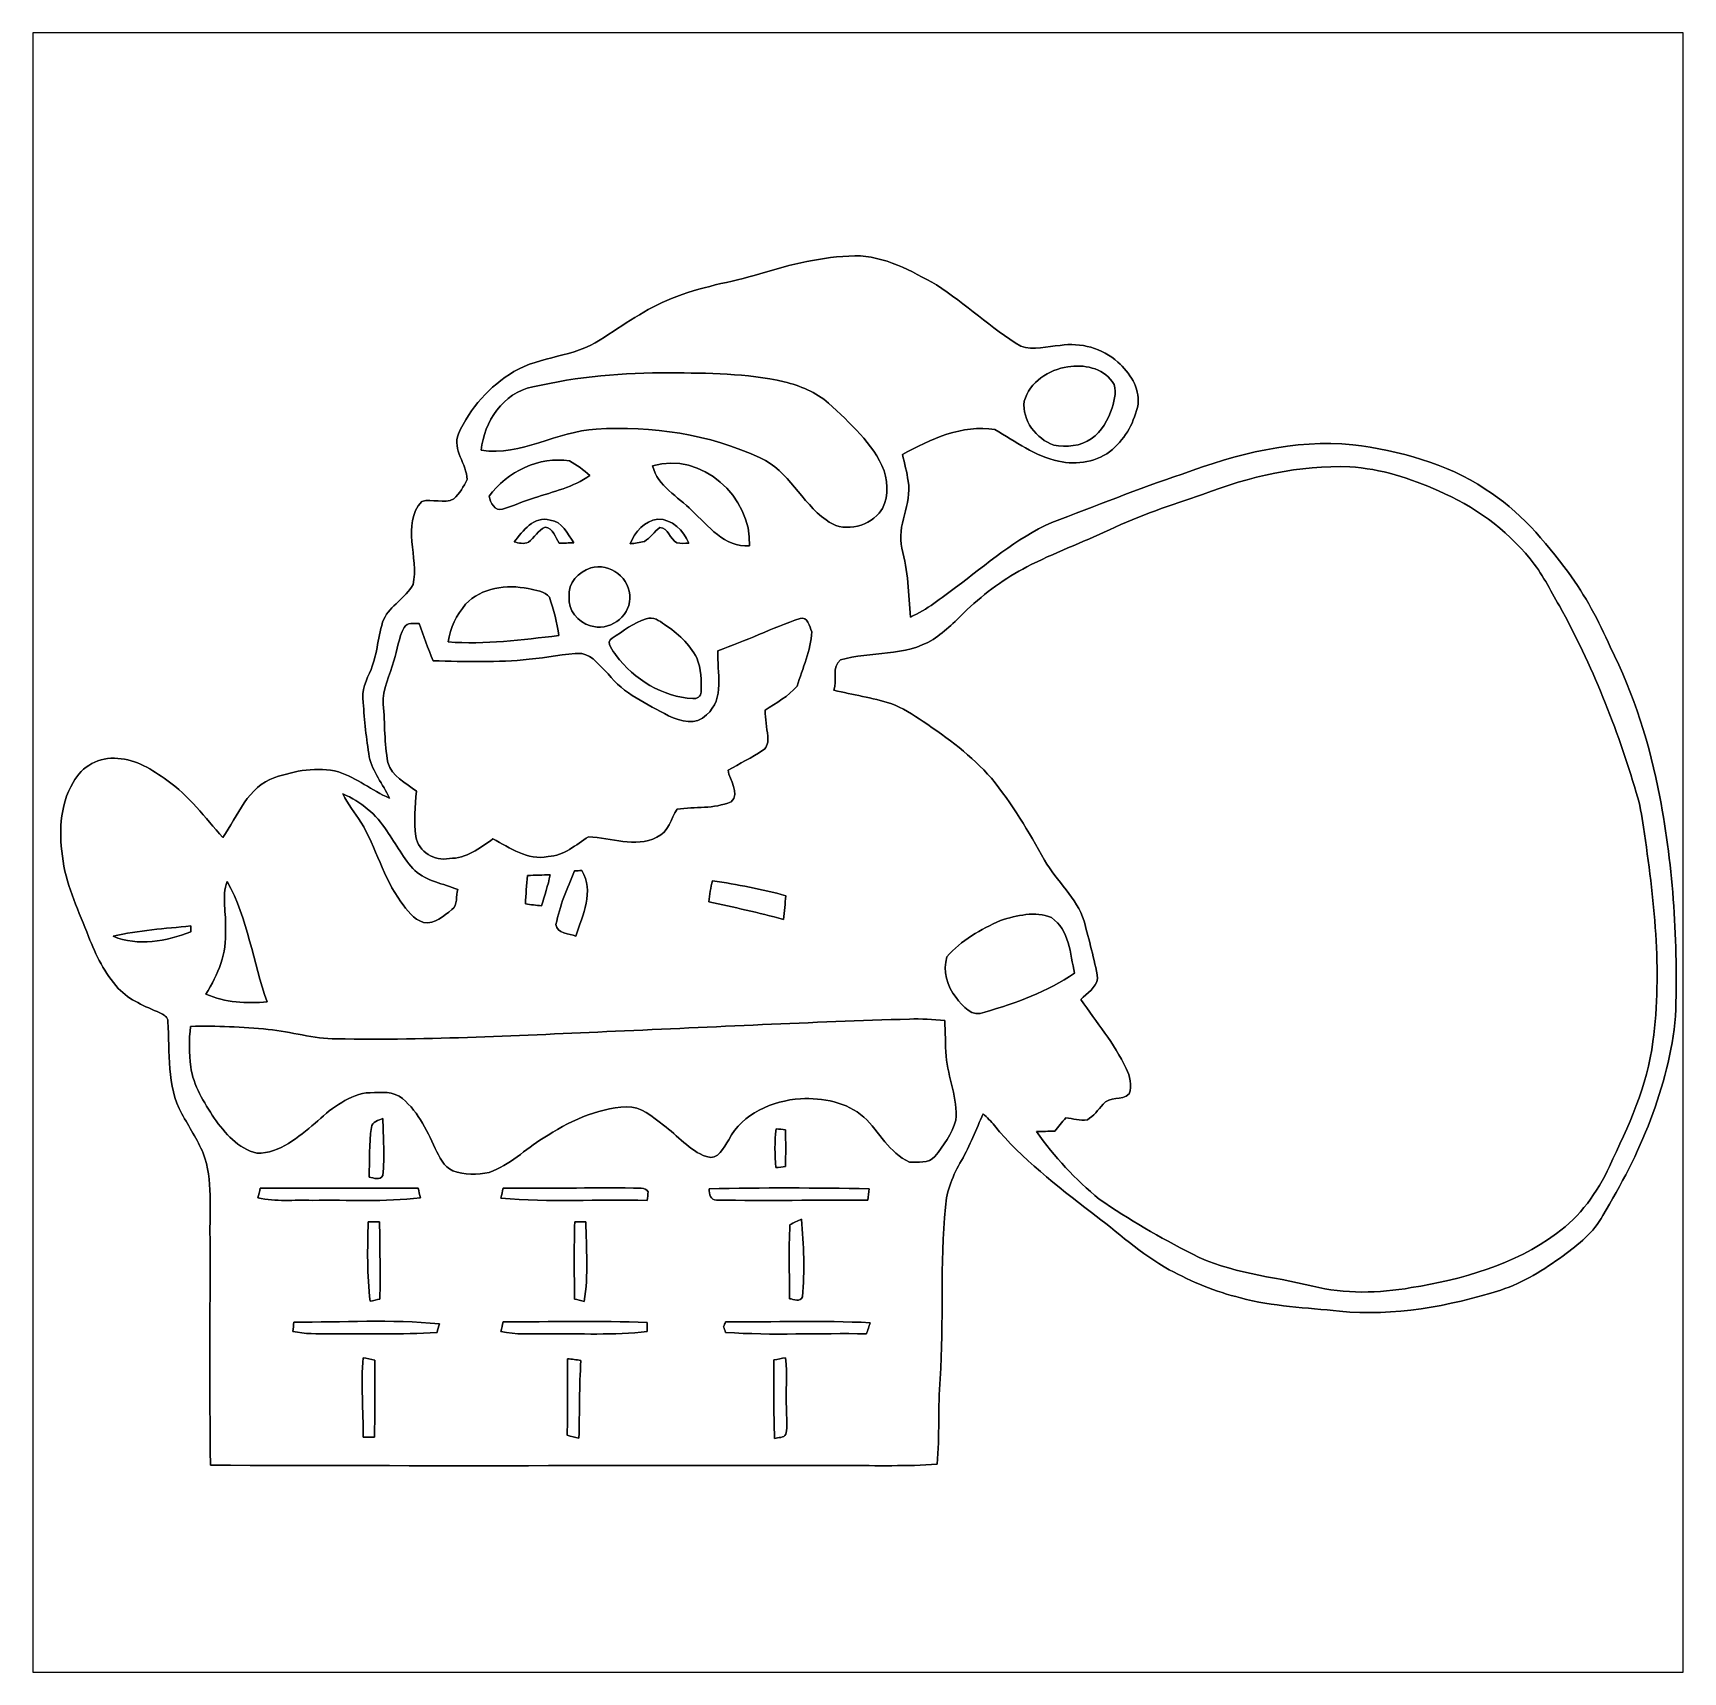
# Model space of a CAD drawing. Header units: centimetres. Extents: x -16.8 to 16.8, y -16.7 to 16.7.
import ezdxf

# ---------------------------------------------------------------- set-up
doc = ezdxf.new("R2010")
doc.units = ezdxf.units.CM
doc.header["$MEASUREMENT"] = 0
doc.layers.add('Layer 1', color=7, linetype='Continuous')

msp = doc.modelspace()

# ---------------------------------------------------------------- linework, layer by layer
at = {"layer": 'Layer 1', "color": 7}
for points, knots in [([(-16.77458, 16.66875), (-16.77458, 16.66875), (16.77458, 16.66875), (16.77458, 16.66875), (16.77458, 16.66875), (16.77458, 16.66875), (16.77458, -16.66875), (16.77458, -16.66875), (16.77458, -16.66875), (16.77458, -16.66875), (-16.77458, -16.66875), (-16.77458, -16.66875), (-16.77458, -16.66875), (-16.77458, -16.66875), (-16.77458, 16.66875), (-16.77458, 16.66875), (-16.77458, 16.66875), (-16.77458, 16.66875), (-16.77458, 16.66875), (-16.77458, 16.66875)], [0, 0, 0, 0, 0.16666667, 0.16666667, 0.16666667, 0.16666667, 0.33333333, 0.33333333, 0.33333333, 0.33333333, 0.5, 0.5, 0.5, 0.5, 0.66666667, 0.66666667, 0.66666667, 0.66666667, 1, 1, 1, 1]), ([(-1.99743, 11.76972), (-2.59221, 11.59263), (-3.21522, 11.50902), (-3.79095, 11.26913), (-3.79095, 11.26913), (-4.31483, 11.06488), (-4.76779, 10.72268), (-5.24263, 10.42952), (-5.24263, 10.42952), (-5.76898, 10.07216), (-6.4516, 10.10426), (-6.99558, 9.78288), (-6.99558, 9.78288), (-7.48771, 9.48796), (-7.89164, 9.03817), (-8.12553, 8.51359), (-8.12553, 8.51359), (-8.25394, 8.18762), (-7.95338, 7.90469), (-7.94808, 7.58649), (-7.94808, 7.58649), (-8.01264, 7.44185), (-8.10472, 7.30462), (-8.21549, 7.19243), (-8.21549, 7.19243), (-8.41657, 7.08731), (-8.65752, 7.2009), (-8.87024, 7.14234), (-8.87024, 7.14234), (-9.29428, 6.65939), (-8.91893, 6.00357), (-9.04804, 5.44901), (-9.04804, 5.44901), (-9.19692, 5.17666), (-9.50842, 5.02849), (-9.64424, 4.74451), (-9.64424, 4.74451), (-9.76348, 4.41325), (-9.76559, 4.05095), (-9.90177, 3.72533), (-9.90177, 3.72533), (-9.98996, 3.51261), (-10.10673, 3.29318), (-10.06016, 3.05329), (-10.06016, 3.05329), (-10.03547, 2.68288), (-9.99737, 2.31281), (-9.93704, 1.94628), (-9.93704, 1.94628), (-9.87143, 1.63689), (-9.65623, 1.38994), (-9.52606, 1.10702), (-9.52606, 1.10702), (-9.88448, 1.26048), (-10.19069, 1.51765), (-10.56323, 1.64112), (-10.56323, 1.64112), (-10.99432, 1.75154), (-11.44623, 1.66335), (-11.85933, 1.52435), (-11.85933, 1.52435), (-12.40719, 1.34655), (-12.6111, 0.74154), (-12.9159, 0.30621), (-12.9159, 0.30621), (-13.27891, 0.70873), (-13.60382, 1.15641), (-14.05361, 1.47003), (-14.05361, 1.47003), (-14.34888, 1.68487), (-14.67697, 1.8923), (-15.05197, 1.91382), (-15.05197, 1.91382), (-15.4178, 1.95474), (-15.78998, 1.75154), (-15.95826, 1.42628), (-15.95826, 1.42628), (-16.24154, 0.94509), (-16.25318, 0.35807), (-16.16075, -0.17851), (-16.16075, -0.17851), (-16.08384, -0.7172), (-15.8369, -1.20685), (-15.64464, -1.70956), (-15.64464, -1.70956), (-15.49718, -2.08739), (-15.31479, -2.46063), (-15.03962, -2.76331), (-15.03962, -2.76331), (-14.81173, -3.00849), (-14.49317, -3.12773), (-14.19507, -3.26143), (-14.19507, -3.26143), (-14.12416, -3.29812), (-14.02468, -3.34363), (-14.02997, -3.43853), (-14.02997, -3.43853), (-13.98905, -4.06224), (-14.06843, -4.74733), (-13.74528, -5.3146), (-13.74528, -5.3146), (-13.60417, -5.58271), (-13.43413, -5.836), (-13.31419, -6.11505), (-13.31419, -6.11505), (-13.10711, -6.67068), (-13.1893, -7.27075), (-13.17519, -7.84931), (-13.17519, -7.84931), (-13.17096, -9.38671), (-13.18966, -10.92412), (-13.16496, -12.46152), (-13.16496, -12.46152), (-8.85331, -12.48339), (-4.54131, -12.46364), (-0.22931, -12.4714), (-0.22931, -12.4714), (0.38276, -12.46858), (0.99624, -12.48481), (1.60761, -12.44388), (1.60761, -12.44388), (1.66158, -11.86639), (1.62595, -11.28501), (1.66899, -10.70716), (1.66899, -10.70716), (1.74766, -9.5437), (1.66582, -8.3753), (1.77694, -7.21395), (1.77694, -7.21395), (1.80093, -6.87458), (1.93428, -6.55567), (2.10291, -6.26428), (2.10291, -6.26428), (2.27718, -5.96089), (2.40524, -5.63492), (2.54353, -5.31424), (2.54353, -5.31424), (2.62749, -5.38621), (2.70193, -5.46735), (2.77213, -5.55343), (2.77213, -5.55343), (3.33375, -6.24099), (4.04812, -6.77898), (4.74486, -7.32014), (4.74486, -7.32014), (5.27015, -7.71313), (5.75098, -8.17033), (6.33024, -8.48642), (6.33024, -8.48642), (6.78744, -8.73231), (7.2711, -8.93657), (7.77734, -9.05722), (7.77734, -9.05722), (8.43315, -9.23749), (9.11648, -9.25618), (9.78923, -9.32921), (9.78923, -9.32921), (10.89766, -9.43963), (12.01244, -9.23219), (13.06795, -8.90129), (13.06795, -8.90129), (13.53185, -8.74959), (13.94636, -8.48395), (14.34112, -8.20279), (14.34112, -8.20279), (14.64557, -7.96996), (14.96166, -7.73077), (15.14369, -7.38293), (15.14369, -7.38293), (15.89581, -6.14856), (16.4846, -4.77979), (16.62501, -3.32916), (16.62501, -3.32916), (16.66769, -1.83656), (16.58514, -0.33443), (16.30362, 1.13383), (16.30362, 1.13383), (16.10501, 2.18828), (15.77657, 3.22121), (15.29503, 4.18147), (15.29503, 4.18147), (15.05761, 4.71029), (14.79056, 5.22887), (14.44343, 5.69489), (14.44343, 5.69489), (13.96577, 6.33624), (13.44154, 6.96666), (12.75362, 7.39211), (12.75362, 7.39211), (11.95246, 7.92374), (11.00314, 8.16927), (10.06052, 8.29416), (10.06052, 8.29416), (8.87554, 8.40881), (7.69302, 8.10648), (6.59024, 7.69549), (6.59024, 7.69549), (5.69524, 7.3974), (4.82071, 7.04427), (3.93876, 6.71195), (3.93876, 6.71195), (3.21486, 6.38916), (2.61197, 5.8614), (1.98367, 5.38974), (1.98367, 5.38974), (1.68839, 5.17701), (1.40476, 4.93748), (1.06927, 4.78896), (1.06927, 4.78896), (1.03152, 5.2578), (1.01671, 5.73052), (0.89253, 6.18737), (0.89253, 6.18737), (0.7747, 6.65198), (1.10525, 7.08413), (1.01882, 7.55086), (1.01882, 7.55086), (0.9973, 7.73606), (0.94509, 7.91598), (0.90241, 8.0966), (0.90241, 8.0966), (1.47567, 8.4074), (2.11702, 8.70797), (2.78553, 8.60249), (2.78553, 8.60249), (3.20287, 8.36718), (3.59763, 8.05321), (4.07952, 7.96149), (4.07952, 7.96149), (4.45452, 7.86659), (4.87292, 7.95232), (5.1749, 8.19609), (5.1749, 8.19609), (5.44724, 8.4328), (5.62363, 8.769), (5.6963, 9.11931), (5.6963, 9.11931), (5.72911, 9.45974), (5.52274, 9.75783), (5.2832, 9.97514), (5.2832, 9.97514), (4.97276, 10.26019), (4.52473, 10.37696), (4.11162, 10.31522), (4.11162, 10.31522), (3.84634, 10.29688), (3.57117, 10.20127), (3.31011, 10.29582), (3.31011, 10.29582), (2.70263, 10.65989), (2.19216, 11.1633), (1.59456, 11.54289), (1.59456, 11.54289), (1.08303, 11.83322), (0.54081, 12.13485), (-0.06526, 12.13697), (-0.06526, 12.13697), (-0.72425, 12.1218), (-1.37019, 11.96234), (-1.99743, 11.76972)], [0, 0, 0, 0, 0.01515152, 0.01515152, 0.01515152, 0.01515152, 0.03030303, 0.03030303, 0.03030303, 0.03030303, 0.04545455, 0.04545455, 0.04545455, 0.04545455, 0.06060606, 0.06060606, 0.06060606, 0.06060606, 0.07575758, 0.07575758, 0.07575758, 0.07575758, 0.09090909, 0.09090909, 0.09090909, 0.09090909, 0.10606061, 0.10606061, 0.10606061, 0.10606061, 0.12121212, 0.12121212, 0.12121212, 0.12121212, 0.13636364, 0.13636364, 0.13636364, 0.13636364, 0.15151515, 0.15151515, 0.15151515, 0.15151515, 0.16666667, 0.16666667, 0.16666667, 0.16666667, 0.18181818, 0.18181818, 0.18181818, 0.18181818, 0.1969697, 0.1969697, 0.1969697, 0.1969697, 0.21212121, 0.21212121, 0.21212121, 0.21212121, 0.22727273, 0.22727273, 0.22727273, 0.22727273, 0.24242424, 0.24242424, 0.24242424, 0.24242424, 0.25757576, 0.25757576, 0.25757576, 0.25757576, 0.27272727, 0.27272727, 0.27272727, 0.27272727, 0.28787879, 0.28787879, 0.28787879, 0.28787879, 0.3030303, 0.3030303, 0.3030303, 0.3030303, 0.31818182, 0.31818182, 0.31818182, 0.31818182, 0.33333333, 0.33333333, 0.33333333, 0.33333333, 0.34848485, 0.34848485, 0.34848485, 0.34848485, 0.36363636, 0.36363636, 0.36363636, 0.36363636, 0.37878788, 0.37878788, 0.37878788, 0.37878788, 0.39393939, 0.39393939, 0.39393939, 0.39393939, 0.40909091, 0.40909091, 0.40909091, 0.40909091, 0.42424242, 0.42424242, 0.42424242, 0.42424242, 0.43939394, 0.43939394, 0.43939394, 0.43939394, 0.45454545, 0.45454545, 0.45454545, 0.45454545, 0.46969697, 0.46969697, 0.46969697, 0.46969697, 0.48484848, 0.48484848, 0.48484848, 0.48484848, 0.5, 0.5, 0.5, 0.5, 0.51515152, 0.51515152, 0.51515152, 0.51515152, 0.53030303, 0.53030303, 0.53030303, 0.53030303, 0.54545455, 0.54545455, 0.54545455, 0.54545455, 0.56060606, 0.56060606, 0.56060606, 0.56060606, 0.57575758, 0.57575758, 0.57575758, 0.57575758, 0.59090909, 0.59090909, 0.59090909, 0.59090909, 0.60606061, 0.60606061, 0.60606061, 0.60606061, 0.62121212, 0.62121212, 0.62121212, 0.62121212, 0.63636364, 0.63636364, 0.63636364, 0.63636364, 0.65151515, 0.65151515, 0.65151515, 0.65151515, 0.66666667, 0.66666667, 0.66666667, 0.66666667, 0.68181818, 0.68181818, 0.68181818, 0.68181818, 0.6969697, 0.6969697, 0.6969697, 0.6969697, 0.71212121, 0.71212121, 0.71212121, 0.71212121, 0.72727273, 0.72727273, 0.72727273, 0.72727273, 0.74242424, 0.74242424, 0.74242424, 0.74242424, 0.75757576, 0.75757576, 0.75757576, 0.75757576, 0.77272727, 0.77272727, 0.77272727, 0.77272727, 0.78787879, 0.78787879, 0.78787879, 0.78787879, 0.8030303, 0.8030303, 0.8030303, 0.8030303, 0.81818182, 0.81818182, 0.81818182, 0.81818182, 0.83333333, 0.83333333, 0.83333333, 0.83333333, 0.84848485, 0.84848485, 0.84848485, 0.84848485, 0.86363636, 0.86363636, 0.86363636, 0.86363636, 0.87878788, 0.87878788, 0.87878788, 0.87878788, 0.89393939, 0.89393939, 0.89393939, 0.89393939, 0.90909091, 0.90909091, 0.90909091, 0.90909091, 0.92424242, 0.92424242, 0.92424242, 0.92424242, 0.93939394, 0.93939394, 0.93939394, 0.93939394, 0.95454545, 0.95454545, 0.95454545, 0.95454545, 0.96969697, 0.96969697, 0.96969697, 0.96969697, 1, 1, 1, 1]), ([(-6.61423, 9.46891), (-5.70265, 9.68128), (-4.76285, 9.76312), (-3.82764, 9.75501), (-3.82764, 9.75501), (-3.05118, 9.75219), (-2.26483, 9.7476), (-1.50389, 9.57368), (-1.50389, 9.57368), (-1.17475, 9.4996), (-0.85619, 9.35743), (-0.59655, 9.14012), (-0.59655, 9.14012), (-0.16581, 8.73337), (0.30057, 8.32626), (0.5334, 7.76605), (0.5334, 7.76605), (0.61454, 7.48277), (0.6283, 7.14657), (0.4318, 6.90492), (0.4318, 6.90492), (0.17709, 6.60788), (-0.32985, 6.50205), (-0.64735, 6.76346), (-0.64735, 6.76346), (-1.15641, 7.12152), (-1.40159, 7.76605), (-1.99002, 8.02675), (-1.99002, 8.02675), (-3.02436, 8.50971), (-4.19171, 8.68362), (-5.32624, 8.61166), (-5.32624, 8.61166), (-6.12281, 8.56827), (-6.84671, 8.06027), (-7.65916, 8.18021), (-7.65916, 8.18021), (-7.60906, 8.763), (-7.20972, 9.34932), (-6.61423, 9.46891)], [0, 0, 0, 0, 0.09090909, 0.09090909, 0.09090909, 0.09090909, 0.18181818, 0.18181818, 0.18181818, 0.18181818, 0.27272727, 0.27272727, 0.27272727, 0.27272727, 0.36363636, 0.36363636, 0.36363636, 0.36363636, 0.45454545, 0.45454545, 0.45454545, 0.45454545, 0.54545455, 0.54545455, 0.54545455, 0.54545455, 0.63636364, 0.63636364, 0.63636364, 0.63636364, 0.72727273, 0.72727273, 0.72727273, 0.72727273, 0.81818182, 0.81818182, 0.81818182, 0.81818182, 1, 1, 1, 1]), ([(4.26685, 9.87637), (4.58787, 9.93422), (4.97134, 9.85767), (5.16996, 9.57933), (5.16996, 9.57933), (5.28779, 9.42058), (5.20982, 9.21738), (5.17031, 9.04557), (5.17031, 9.04557), (5.08035, 8.8078), (4.96499, 8.55804), (4.7431, 8.41692), (4.7431, 8.41692), (4.52755, 8.25641), (4.23616, 8.24653), (3.98074, 8.28675), (3.98074, 8.28675), (3.62373, 8.41163), (3.33199, 8.79087), (3.38032, 9.17857), (3.38032, 9.17857), (3.48968, 9.56769), (3.87738, 9.82804), (4.26685, 9.87637)], [0, 0, 0, 0, 0.14285714, 0.14285714, 0.14285714, 0.14285714, 0.28571429, 0.28571429, 0.28571429, 0.28571429, 0.42857143, 0.42857143, 0.42857143, 0.42857143, 0.57142857, 0.57142857, 0.57142857, 0.57142857, 0.71428571, 0.71428571, 0.71428571, 0.71428571, 1, 1, 1, 1]), ([(-7.50041, 7.24535), (-7.13458, 7.74912), (-6.48229, 8.06274), (-5.86317, 7.96502), (-5.86317, 7.96502), (-5.71641, 7.88211), (-5.57671, 7.78404), (-5.45324, 7.66868), (-5.45324, 7.66868), (-5.78767, 7.42985), (-6.19584, 7.34272), (-6.57895, 7.21289), (-6.57895, 7.21289), (-6.8005, 7.15045), (-7.00793, 7.04709), (-7.22877, 6.98465), (-7.22877, 6.98465), (-7.37835, 6.93138), (-7.47959, 7.12258), (-7.50041, 7.24535)], [0, 0, 0, 0, 0.16666667, 0.16666667, 0.16666667, 0.16666667, 0.33333333, 0.33333333, 0.33333333, 0.33333333, 0.5, 0.5, 0.5, 0.5, 0.66666667, 0.66666667, 0.66666667, 0.66666667, 1, 1, 1, 1]), ([(-4.17618, 7.86271), (-3.18664, 8.16822), (-2.15406, 7.22665), (-2.20698, 6.23676), (-2.20698, 6.23676), (-2.71745, 6.1976), (-3.04377, 6.65374), (-3.37996, 6.95607), (-3.37996, 6.95607), (-3.65936, 7.24288), (-4.07282, 7.44926), (-4.17618, 7.86271)], [0, 0, 0, 0, 0.25, 0.25, 0.25, 0.25, 0.5, 0.5, 0.5, 0.5, 1, 1, 1, 1]), ([(7.00581, 7.28274), (7.95831, 7.64646), (8.97502, 7.88635), (10.00019, 7.84296), (10.00019, 7.84296), (10.62672, 7.80803), (11.23174, 7.61153), (11.80112, 7.35612), (11.80112, 7.35612), (12.51726, 7.04709), (13.17413, 6.58424), (13.66379, 5.97323), (13.66379, 5.97323), (13.90544, 5.68254), (14.07689, 5.34458), (14.26034, 5.0165), (14.26034, 5.0165), (14.92532, 3.81564), (15.4365, 2.5333), (15.8242, 1.21779), (15.8242, 1.21779), (15.89864, 0.98989), (15.93427, 0.75283), (15.97166, 0.51682), (15.97166, 0.51682), (16.18227, -0.92357), (16.36148, -2.39219), (16.1611, -3.84422), (16.1611, -3.84422), (16.05492, -4.74451), (15.66051, -5.57389), (15.27916, -6.38493), (15.27916, -6.38493), (15.03398, -6.91515), (14.68332, -7.40763), (14.20424, -7.74982), (14.20424, -7.74982), (13.34488, -8.38553), (12.29007, -8.68398), (11.24761, -8.85119), (11.24761, -8.85119), (10.58616, -8.96761), (9.9, -8.98031), (9.24489, -8.82086), (9.24489, -8.82086), (8.42363, -8.61871), (7.55474, -8.55768), (6.79132, -8.16575), (6.79132, -8.16575), (6.14433, -7.82849), (5.50439, -7.46972), (4.90643, -7.05097), (4.90643, -7.05097), (4.42524, -6.64951), (3.98674, -6.1909), (3.62761, -5.6769), (3.62761, -5.6769), (3.75179, -5.67337), (3.87491, -5.6702), (3.99944, -5.66526), (3.99944, -5.66526), (4.07388, -5.57495), (4.14972, -5.48534), (4.22346, -5.39432), (4.22346, -5.39432), (4.36845, -5.41584), (4.51626, -5.45924), (4.66337, -5.43772), (4.66337, -5.43772), (4.79284, -5.35905), (4.88421, -5.23346), (4.98299, -5.12127), (4.98299, -5.12127), (5.10716, -4.94841), (5.36751, -5.05672), (5.51109, -4.91031), (5.51109, -4.91031), (5.57989, -4.74133), (5.52944, -4.54766), (5.45183, -4.39138), (5.45183, -4.39138), (5.21582, -3.88091), (4.84434, -3.45228), (4.52931, -2.9912), (4.52931, -2.9912), (4.66019, -2.86561), (4.84152, -2.75343), (4.87257, -2.56258), (4.87257, -2.56258), (4.81118, -2.16782), (4.69547, -1.78329), (4.5974, -1.397), (4.5974, -1.397), (4.44535, -0.91652), (4.03613, -0.58738), (3.79483, -0.15734), (3.79483, -0.15734), (3.46992, 0.42122), (3.13373, 0.99801), (2.7111, 1.51165), (2.7111, 1.51165), (2.31599, 1.96956), (1.82174, 2.32798), (1.32397, 2.66488), (1.32397, 2.66488), (1.11407, 2.80141), (0.90487, 2.94922), (0.66604, 3.03001), (0.66604, 3.03001), (0.28787, 3.14854), (-0.10478, 3.20816), (-0.4893, 3.30059), (-0.4893, 3.30059), (-0.42122, 3.48333), (-0.54151, 3.78707), (-0.35736, 3.91724), (-0.35736, 3.91724), (0.25788, 4.0961), (0.96097, 3.9811), (1.52506, 4.33211), (1.52506, 4.33211), (1.78294, 4.50321), (2.00201, 4.72369), (2.22003, 4.94171), (2.22003, 4.94171), (2.5841, 5.28285), (2.9905, 5.58059), (3.435, 5.80884), (3.435, 5.80884), (3.97827, 6.09388), (4.55612, 6.30343), (5.11104, 6.56378), (5.11104, 6.56378), (5.72417, 6.85024), (6.36411, 7.07143), (7.00581, 7.28274)], [0, 0, 0, 0, 0.02857143, 0.02857143, 0.02857143, 0.02857143, 0.05714286, 0.05714286, 0.05714286, 0.05714286, 0.08571429, 0.08571429, 0.08571429, 0.08571429, 0.11428571, 0.11428571, 0.11428571, 0.11428571, 0.14285714, 0.14285714, 0.14285714, 0.14285714, 0.17142857, 0.17142857, 0.17142857, 0.17142857, 0.2, 0.2, 0.2, 0.2, 0.22857143, 0.22857143, 0.22857143, 0.22857143, 0.25714286, 0.25714286, 0.25714286, 0.25714286, 0.28571429, 0.28571429, 0.28571429, 0.28571429, 0.31428571, 0.31428571, 0.31428571, 0.31428571, 0.34285714, 0.34285714, 0.34285714, 0.34285714, 0.37142857, 0.37142857, 0.37142857, 0.37142857, 0.4, 0.4, 0.4, 0.4, 0.42857143, 0.42857143, 0.42857143, 0.42857143, 0.45714286, 0.45714286, 0.45714286, 0.45714286, 0.48571429, 0.48571429, 0.48571429, 0.48571429, 0.51428571, 0.51428571, 0.51428571, 0.51428571, 0.54285714, 0.54285714, 0.54285714, 0.54285714, 0.57142857, 0.57142857, 0.57142857, 0.57142857, 0.6, 0.6, 0.6, 0.6, 0.62857143, 0.62857143, 0.62857143, 0.62857143, 0.65714286, 0.65714286, 0.65714286, 0.65714286, 0.68571429, 0.68571429, 0.68571429, 0.68571429, 0.71428571, 0.71428571, 0.71428571, 0.71428571, 0.74285714, 0.74285714, 0.74285714, 0.74285714, 0.77142857, 0.77142857, 0.77142857, 0.77142857, 0.8, 0.8, 0.8, 0.8, 0.82857143, 0.82857143, 0.82857143, 0.82857143, 0.85714286, 0.85714286, 0.85714286, 0.85714286, 0.88571429, 0.88571429, 0.88571429, 0.88571429, 0.91428571, 0.91428571, 0.91428571, 0.91428571, 0.94285714, 0.94285714, 0.94285714, 0.94285714, 1, 1, 1, 1]), ([(-6.99276, 6.31719), (-6.81637, 6.53732), (-6.58742, 6.85906), (-6.26075, 6.75781), (-6.26075, 6.75781), (-6.00816, 6.73911), (-5.91079, 6.47629), (-5.77921, 6.30167), (-5.77921, 6.30167), (-5.87869, 6.29461), (-5.97817, 6.29144), (-6.07766, 6.29179), (-6.07766, 6.29179), (-6.1535, 6.41103), (-6.19972, 6.59624), (-6.36376, 6.61599), (-6.36376, 6.61599), (-6.50205, 6.54756), (-6.58354, 6.40609), (-6.70066, 6.31119), (-6.70066, 6.31119), (-6.79344, 6.26357), (-6.89786, 6.29849), (-6.99276, 6.31719)], [0, 0, 0, 0, 0.14285714, 0.14285714, 0.14285714, 0.14285714, 0.28571429, 0.28571429, 0.28571429, 0.28571429, 0.42857143, 0.42857143, 0.42857143, 0.42857143, 0.57142857, 0.57142857, 0.57142857, 0.57142857, 0.71428571, 0.71428571, 0.71428571, 0.71428571, 1, 1, 1, 1]), ([(-4.63303, 6.28015), (-4.53531, 6.5218), (-4.34093, 6.74335), (-4.07106, 6.78251), (-4.07106, 6.78251), (-3.78037, 6.78392), (-3.5373, 6.54967), (-3.44099, 6.28897), (-3.44099, 6.28897), (-3.52249, 6.29179), (-3.60609, 6.27909), (-3.68512, 6.30167), (-3.68512, 6.30167), (-3.82305, 6.36976), (-3.85692, 6.60294), (-4.02872, 6.61176), (-4.02872, 6.61176), (-4.14055, 6.52462), (-4.22099, 6.39974), (-4.34375, 6.32707), (-4.34375, 6.32707), (-4.439, 6.30167), (-4.53531, 6.28721), (-4.63303, 6.28015)], [0, 0, 0, 0, 0.14285714, 0.14285714, 0.14285714, 0.14285714, 0.28571429, 0.28571429, 0.28571429, 0.28571429, 0.42857143, 0.42857143, 0.42857143, 0.42857143, 0.57142857, 0.57142857, 0.57142857, 0.57142857, 0.71428571, 0.71428571, 0.71428571, 0.71428571, 1, 1, 1, 1]), ([(-5.4356, 5.78838), (-5.04578, 5.91044), (-4.61116, 5.57001), (-4.64114, 5.16678), (-4.64114, 5.16678), (-4.64044, 4.77908), (-5.08035, 4.48874), (-5.43948, 4.61292), (-5.43948, 4.61292), (-5.69419, 4.68489), (-5.90726, 4.92584), (-5.86987, 5.20347), (-5.86987, 5.20347), (-5.90479, 5.48076), (-5.68043, 5.70865), (-5.4356, 5.78838)], [0, 0, 0, 0, 0.2, 0.2, 0.2, 0.2, 0.4, 0.4, 0.4, 0.4, 0.6, 0.6, 0.6, 0.6, 1, 1, 1, 1]), ([(-7.97807, 5.05001), (-7.65845, 5.38939), (-7.14234, 5.45747), (-6.70419, 5.36681), (-6.70419, 5.36681), (-6.56131, 5.32589), (-6.37117, 5.32518), (-6.27521, 5.19183), (-6.27521, 5.19183), (-6.18843, 4.93818), (-6.11787, 4.67677), (-6.08224, 4.41043), (-6.08224, 4.41043), (-6.82872, 4.33211), (-7.58296, 4.22099), (-8.33438, 4.28449), (-8.33438, 4.28449), (-8.29134, 4.56706), (-8.16222, 4.8327), (-7.97807, 5.05001)], [0, 0, 0, 0, 0.16666667, 0.16666667, 0.16666667, 0.16666667, 0.33333333, 0.33333333, 0.33333333, 0.33333333, 0.5, 0.5, 0.5, 0.5, 0.66666667, 0.66666667, 0.66666667, 0.66666667, 1, 1, 1, 1]), ([(-1.17863, 4.76215), (-1.02694, 4.80695), (-0.98108, 4.59281), (-0.9398, 4.49121), (-0.9398, 4.49121), (-0.96061, 4.1081), (-1.12607, 3.74791), (-1.23896, 3.3849), (-1.23896, 3.3849), (-1.41534, 3.17218), (-1.66617, 3.04659), (-1.89089, 2.89313), (-1.89089, 2.89313), (-1.88454, 2.71639), (-1.85632, 2.54212), (-1.83374, 2.36679), (-1.83374, 2.36679), (-1.82069, 2.26342), (-1.83938, 2.13924), (-1.93428, 2.07857), (-1.93428, 2.07857), (-2.16076, 1.92758), (-2.40594, 1.80834), (-2.64195, 1.67393), (-2.64195, 1.67393), (-2.61655, 1.47214), (-2.38831, 1.20897), (-2.58198, 1.03011), (-2.58198, 1.03011), (-2.92523, 0.88371), (-3.31329, 0.93204), (-3.67559, 0.88336), (-3.67559, 0.88336), (-3.80647, 0.68968), (-3.84951, 0.41099), (-4.09046, 0.3108), (-4.09046, 0.3108), (-4.53602, 0.08502), (-5.01756, 0.30692), (-5.47758, 0.31856), (-5.47758, 0.31856), (-5.7404, 0.16263), (-5.97218, -0.07056), (-6.30132, -0.0822), (-6.30132, -0.0822), (-6.72183, -0.17074), (-7.07214, 0.09913), (-7.42386, 0.27481), (-7.42386, 0.27481), (-7.69056, 0.09243), (-7.96784, -0.12488), (-8.30898, -0.11994), (-8.30898, -0.11994), (-8.6106, -0.19121), (-8.93727, 0.0187), (-8.98948, 0.32279), (-8.98948, 0.32279), (-9.02794, 0.62936), (-9.00324, 0.93804), (-8.98031, 1.24425), (-8.98031, 1.24425), (-9.18845, 1.41923), (-9.48725, 1.54446), (-9.55781, 1.83233), (-9.55781, 1.83233), (-9.63577, 2.22144), (-9.61708, 2.62184), (-9.65306, 3.0159), (-9.65306, 3.0159), (-9.68446, 3.32846), (-9.50736, 3.60327), (-9.43963, 3.8989), (-9.43963, 3.8989), (-9.36061, 4.1215), (-9.34403, 4.36739), (-9.22867, 4.57588), (-9.22867, 4.57588), (-9.16587, 4.68489), (-9.02511, 4.6549), (-8.92069, 4.65772), (-8.92069, 4.65772), (-8.83179, 4.40302), (-8.74783, 4.14549), (-8.636, 3.89925), (-8.636, 3.89925), (-7.98513, 3.88585), (-7.33213, 3.85798), (-6.68338, 3.9303), (-6.68338, 3.9303), (-6.32636, 3.96311), (-5.97359, 4.04883), (-5.61446, 4.04918), (-5.61446, 4.04918), (-5.38621, 4.00121), (-5.23946, 3.78636), (-5.08176, 3.63114), (-5.08176, 3.63114), (-4.76497, 3.23144), (-4.29013, 3.01625), (-3.85163, 2.78059), (-3.85163, 2.78059), (-3.61421, 2.66876), (-3.28366, 2.57916), (-3.08151, 2.79964), (-3.08151, 2.79964), (-2.69804, 3.1302), (-2.87126, 3.66077), (-2.84903, 4.10316), (-2.84903, 4.10316), (-2.28388, 4.30142), (-1.74343, 4.56424), (-1.17863, 4.76215)], [0, 0, 0, 0, 0.03448276, 0.03448276, 0.03448276, 0.03448276, 0.06896552, 0.06896552, 0.06896552, 0.06896552, 0.10344828, 0.10344828, 0.10344828, 0.10344828, 0.13793103, 0.13793103, 0.13793103, 0.13793103, 0.17241379, 0.17241379, 0.17241379, 0.17241379, 0.20689655, 0.20689655, 0.20689655, 0.20689655, 0.24137931, 0.24137931, 0.24137931, 0.24137931, 0.27586207, 0.27586207, 0.27586207, 0.27586207, 0.31034483, 0.31034483, 0.31034483, 0.31034483, 0.34482759, 0.34482759, 0.34482759, 0.34482759, 0.37931034, 0.37931034, 0.37931034, 0.37931034, 0.4137931, 0.4137931, 0.4137931, 0.4137931, 0.44827586, 0.44827586, 0.44827586, 0.44827586, 0.48275862, 0.48275862, 0.48275862, 0.48275862, 0.51724138, 0.51724138, 0.51724138, 0.51724138, 0.55172414, 0.55172414, 0.55172414, 0.55172414, 0.5862069, 0.5862069, 0.5862069, 0.5862069, 0.62068966, 0.62068966, 0.62068966, 0.62068966, 0.65517241, 0.65517241, 0.65517241, 0.65517241, 0.68965517, 0.68965517, 0.68965517, 0.68965517, 0.72413793, 0.72413793, 0.72413793, 0.72413793, 0.75862069, 0.75862069, 0.75862069, 0.75862069, 0.79310345, 0.79310345, 0.79310345, 0.79310345, 0.82758621, 0.82758621, 0.82758621, 0.82758621, 0.86206897, 0.86206897, 0.86206897, 0.86206897, 0.89655172, 0.89655172, 0.89655172, 0.89655172, 0.93103448, 0.93103448, 0.93103448, 0.93103448, 1, 1, 1, 1]), ([(-4.30495, 4.75509), (-4.16419, 4.80448), (-4.04001, 4.71382), (-3.93312, 4.63973), (-3.93312, 4.63973), (-3.66889, 4.46299), (-3.42724, 4.24109), (-3.27625, 3.95711), (-3.27625, 3.95711), (-3.18946, 3.73698), (-3.17676, 3.49603), (-3.18982, 3.26214), (-3.18982, 3.26214), (-3.18629, 3.17535), (-3.2766, 3.12067), (-3.35562, 3.13161), (-3.35562, 3.13161), (-3.97545, 3.16442), (-4.54836, 3.52072), (-4.91913, 4.00756), (-4.91913, 4.00756), (-4.97346, 4.10457), (-5.14809, 4.26826), (-4.99816, 4.36104), (-4.99816, 4.36104), (-4.77449, 4.50074), (-4.56106, 4.67889), (-4.30495, 4.75509)], [0, 0, 0, 0, 0.125, 0.125, 0.125, 0.125, 0.25, 0.25, 0.25, 0.25, 0.375, 0.375, 0.375, 0.375, 0.5, 0.5, 0.5, 0.5, 0.625, 0.625, 0.625, 0.625, 0.75, 0.75, 0.75, 0.75, 1, 1, 1, 1]), ([(-10.47327, 1.19063), (-10.10744, 1.04069), (-9.79452, 0.77082), (-9.58109, 0.43921), (-9.58109, 0.43921), (-9.38883, 0.1718), (-9.24313, -0.13088), (-9.01065, -0.3683), (-9.01065, -0.3683), (-8.76618, -0.58702), (-8.43351, -0.63253), (-8.13964, -0.75177), (-8.13964, -0.75177), (-8.17598, -0.88018), (-8.13576, -1.06539), (-8.25606, -1.1624), (-8.25606, -1.1624), (-8.42328, -1.28729), (-8.60037, -1.46156), (-8.83214, -1.42205), (-8.83214, -1.42205), (-9.03781, -1.35784), (-9.17434, -1.17158), (-9.29393, -1.00436), (-9.29393, -1.00436), (-9.65165, -0.50941), (-9.79699, 0.09631), (-10.10673, 0.61736), (-10.10673, 0.61736), (-10.22914, 0.80857), (-10.37696, 0.9839), (-10.47327, 1.19063)], [0, 0, 0, 0, 0.11111111, 0.11111111, 0.11111111, 0.11111111, 0.22222222, 0.22222222, 0.22222222, 0.22222222, 0.33333333, 0.33333333, 0.33333333, 0.33333333, 0.44444444, 0.44444444, 0.44444444, 0.44444444, 0.55555556, 0.55555556, 0.55555556, 0.55555556, 0.66666667, 0.66666667, 0.66666667, 0.66666667, 0.77777778, 0.77777778, 0.77777778, 0.77777778, 1, 1, 1, 1]), ([(-12.82383, -0.58879), (-12.40402, -1.34761), (-12.30418, -2.23061), (-12.01208, -3.03918), (-12.01208, -3.03918), (-12.43259, -3.07375), (-12.86933, -3.05647), (-13.25809, -2.87831), (-13.25809, -2.87831), (-13.01397, -2.48779), (-12.82806, -2.04082), (-12.86334, -1.57092), (-12.86334, -1.57092), (-12.83758, -1.24566), (-12.94694, -0.90205), (-12.82383, -0.58879)], [0, 0, 0, 0, 0.2, 0.2, 0.2, 0.2, 0.4, 0.4, 0.4, 0.4, 0.6, 0.6, 0.6, 0.6, 1, 1, 1, 1]), ([(-6.71865, -0.46884), (-6.56555, -0.46179), (-6.41244, -0.45685), (-6.25863, -0.45473), (-6.25863, -0.45473), (-6.30273, -0.66851), (-6.37081, -0.87595), (-6.43326, -1.08479), (-6.43326, -1.08479), (-6.54438, -1.07139), (-6.65198, -1.06221), (-6.76169, -1.04669), (-6.76169, -1.04669), (-6.75569, -0.85337), (-6.73735, -0.66111), (-6.71865, -0.46884)], [0, 0, 0, 0, 0.2, 0.2, 0.2, 0.2, 0.4, 0.4, 0.4, 0.4, 0.6, 0.6, 0.6, 0.6, 1, 1, 1, 1]), ([(-5.76474, -0.37394), (-5.71606, -0.37112), (-5.66702, -0.36865), (-5.61763, -0.36618), (-5.61763, -0.36618), (-5.35517, -0.78599), (-5.60176, -1.27529), (-5.73617, -1.70251), (-5.73617, -1.70251), (-5.86352, -1.64677), (-6.12563, -1.65523), (-6.14116, -1.46579), (-6.14116, -1.46579), (-6.06954, -1.0862), (-5.91044, -0.7299), (-5.76474, -0.37394)], [0, 0, 0, 0, 0.2, 0.2, 0.2, 0.2, 0.4, 0.4, 0.4, 0.4, 0.6, 0.6, 0.6, 0.6, 1, 1, 1, 1]), ([(-2.95663, -0.57291), (-2.45604, -0.65158), (-1.95651, -0.74471), (-1.4672, -0.87877), (-1.4672, -0.87877), (-1.48237, -1.03964), (-1.49366, -1.20191), (-1.51589, -1.36243), (-1.51589, -1.36243), (-2.01577, -1.22096), (-2.52377, -1.11407), (-3.03071, -1.00295), (-3.03071, -1.00295), (-3.01766, -0.85725), (-2.99403, -0.71367), (-2.95663, -0.57291)], [0, 0, 0, 0, 0.2, 0.2, 0.2, 0.2, 0.4, 0.4, 0.4, 0.4, 0.6, 0.6, 0.6, 0.6, 1, 1, 1, 1]), ([(2.89983, -1.38324), (3.22686, -1.28164), (3.60186, -1.18428), (3.93312, -1.32398), (3.93312, -1.32398), (4.30318, -1.57198), (4.31094, -2.06199), (4.40443, -2.45251), (4.40443, -2.45251), (3.84986, -2.82716), (3.21839, -3.0674), (2.57704, -3.24591), (2.57704, -3.24591), (2.32516, -3.37432), (2.12654, -3.12067), (1.99284, -2.9464), (1.99284, -2.9464), (1.81434, -2.72309), (1.71732, -2.40242), (1.80834, -2.12549), (1.80834, -2.12549), (2.09056, -1.78294), (2.50296, -1.56704), (2.89983, -1.38324)], [0, 0, 0, 0, 0.14285714, 0.14285714, 0.14285714, 0.14285714, 0.28571429, 0.28571429, 0.28571429, 0.28571429, 0.42857143, 0.42857143, 0.42857143, 0.42857143, 0.57142857, 0.57142857, 0.57142857, 0.57142857, 0.71428571, 0.71428571, 0.71428571, 0.71428571, 1, 1, 1, 1]), ([(-15.14581, -1.70356), (-14.62723, -1.5815), (-14.09312, -1.54869), (-13.56466, -1.49296), (-13.56466, -1.49296), (-13.56431, -1.52259), (-13.5636, -1.58186), (-13.56325, -1.61149), (-13.56325, -1.61149), (-14.05855, -1.8094), (-14.63746, -1.91206), (-15.14581, -1.70356)], [0, 0, 0, 0, 0.25, 0.25, 0.25, 0.25, 0.5, 0.5, 0.5, 0.5, 1, 1, 1, 1]), ([(-4.93254, -3.63679), (-2.94005, -3.54965), (-0.94827, -3.44593), (1.04528, -3.38843), (1.04528, -3.38843), (1.28587, -3.37855), (1.52541, -3.39901), (1.76565, -3.41383), (1.76565, -3.41383), (1.77341, -3.65689), (1.77659, -3.90066), (1.79141, -4.14408), (1.79141, -4.14408), (1.82633, -4.58294), (2.03659, -4.99957), (1.98649, -5.44618), (1.98649, -5.44618), (1.91347, -5.72311), (1.73496, -5.96089), (1.5621, -6.18419), (1.5621, -6.18419), (1.43722, -6.32989), (1.21461, -6.29214), (1.04634, -6.29532), (1.04634, -6.29532), (0.635, -6.11505), (0.43497, -5.67866), (0.11889, -5.38409), (0.11889, -5.38409), (-0.22613, -5.07259), (-0.71861, -4.99039), (-1.16734, -5.00733), (-1.16734, -5.00733), (-1.73955, -5.05248), (-2.3555, -5.30225), (-2.62467, -5.84306), (-2.62467, -5.84306), (-2.74038, -5.99123), (-2.83104, -6.27204), (-3.08293, -6.18666), (-3.08293, -6.18666), (-3.429, -6.06107), (-3.66713, -5.75733), (-3.9564, -5.54284), (-3.9564, -5.54284), (-4.18324, -5.3848), (-4.40655, -5.14985), (-4.70923, -5.1756), (-4.70923, -5.1756), (-5.32342, -5.19677), (-5.89139, -5.48287), (-6.39833, -5.80954), (-6.39833, -5.80954), (-6.76875, -6.03497), (-7.08237, -6.36164), (-7.49794, -6.50663), (-7.49794, -6.50663), (-7.7403, -6.55884), (-8.00418, -6.56272), (-8.23807, -6.47277), (-8.23807, -6.47277), (-8.42574, -6.38986), (-8.51006, -6.19337), (-8.59508, -6.02121), (-8.59508, -6.02121), (-8.77676, -5.62963), (-8.96867, -5.21335), (-9.33027, -4.95512), (-9.33027, -4.95512), (-9.53064, -4.83976), (-9.78323, -4.89197), (-10.00231, -4.88527), (-10.00231, -4.88527), (-10.40836, -4.96923), (-10.74455, -5.22711), (-11.03736, -5.50757), (-11.03736, -5.50757), (-11.38061, -5.78344), (-11.75173, -6.12528), (-12.22234, -6.11646), (-12.22234, -6.11646), (-12.60581, -6.02615), (-12.87498, -5.71006), (-13.08947, -5.40138), (-13.08947, -5.40138), (-13.29796, -5.07929), (-13.51386, -4.74627), (-13.56819, -4.35751), (-13.56819, -4.35751), (-13.60523, -4.08552), (-13.60241, -3.80824), (-13.57171, -3.53589), (-13.57171, -3.53589), (-13.04431, -3.52178), (-12.5162, -3.54859), (-11.99127, -3.59833), (-11.99127, -3.59833), (-11.52454, -3.63961), (-11.07334, -3.79412), (-10.60168, -3.78954), (-10.60168, -3.78954), (-8.71044, -3.82623), (-6.82131, -3.7144), (-4.93254, -3.63679)], [0, 0, 0, 0, 0.03703704, 0.03703704, 0.03703704, 0.03703704, 0.07407407, 0.07407407, 0.07407407, 0.07407407, 0.11111111, 0.11111111, 0.11111111, 0.11111111, 0.14814815, 0.14814815, 0.14814815, 0.14814815, 0.18518519, 0.18518519, 0.18518519, 0.18518519, 0.22222222, 0.22222222, 0.22222222, 0.22222222, 0.25925926, 0.25925926, 0.25925926, 0.25925926, 0.2962963, 0.2962963, 0.2962963, 0.2962963, 0.33333333, 0.33333333, 0.33333333, 0.33333333, 0.37037037, 0.37037037, 0.37037037, 0.37037037, 0.40740741, 0.40740741, 0.40740741, 0.40740741, 0.44444444, 0.44444444, 0.44444444, 0.44444444, 0.48148148, 0.48148148, 0.48148148, 0.48148148, 0.51851852, 0.51851852, 0.51851852, 0.51851852, 0.55555556, 0.55555556, 0.55555556, 0.55555556, 0.59259259, 0.59259259, 0.59259259, 0.59259259, 0.62962963, 0.62962963, 0.62962963, 0.62962963, 0.66666667, 0.66666667, 0.66666667, 0.66666667, 0.7037037, 0.7037037, 0.7037037, 0.7037037, 0.74074074, 0.74074074, 0.74074074, 0.74074074, 0.77777778, 0.77777778, 0.77777778, 0.77777778, 0.81481481, 0.81481481, 0.81481481, 0.81481481, 0.85185185, 0.85185185, 0.85185185, 0.85185185, 0.88888889, 0.88888889, 0.88888889, 0.88888889, 0.92592593, 0.92592593, 0.92592593, 0.92592593, 1, 1, 1, 1]), ([(-9.89365, -5.59082), (-9.88272, -5.47441), (-9.74866, -5.4483), (-9.66047, -5.40879), (-9.66047, -5.40879), (-9.65412, -5.79402), (-9.61849, -6.18419), (-9.66364, -6.56802), (-9.66364, -6.56802), (-9.71303, -6.68479), (-9.84709, -6.61388), (-9.93881, -6.60471), (-9.93881, -6.60471), (-9.92858, -6.26639), (-9.94375, -5.92631), (-9.89365, -5.59082)], [0, 0, 0, 0, 0.2, 0.2, 0.2, 0.2, 0.4, 0.4, 0.4, 0.4, 0.6, 0.6, 0.6, 0.6, 1, 1, 1, 1]), ([(-1.66723, -5.62116), (-1.60302, -5.62681), (-1.53811, -5.63316), (-1.4732, -5.63986), (-1.4732, -5.63986), (-1.46932, -5.88963), (-1.46932, -6.13939), (-1.4732, -6.38986), (-1.4732, -6.38986), (-1.53846, -6.39621), (-1.60408, -6.40221), (-1.66934, -6.40891), (-1.66934, -6.40891), (-1.69439, -6.14715), (-1.69439, -5.88222), (-1.66723, -5.62116)], [0, 0, 0, 0, 0.2, 0.2, 0.2, 0.2, 0.4, 0.4, 0.4, 0.4, 0.6, 0.6, 0.6, 0.6, 1, 1, 1, 1]), ([(-12.15249, -6.82801), (-11.08287, -6.82484), (-10.01289, -6.8259), (-8.94292, -6.82731), (-8.94292, -6.82731), (-8.9281, -6.89292), (-8.91328, -6.95889), (-8.89882, -7.02522), (-8.89882, -7.02522), (-9.62731, -7.11271), (-10.3632, -7.06085), (-11.09486, -7.07602), (-11.09486, -7.07602), (-11.4621, -7.06155), (-11.83852, -7.10918), (-12.20011, -7.02663), (-12.20011, -7.02663), (-12.18459, -6.95995), (-12.16872, -6.89398), (-12.15249, -6.82801)], [0, 0, 0, 0, 0.16666667, 0.16666667, 0.16666667, 0.16666667, 0.33333333, 0.33333333, 0.33333333, 0.33333333, 0.5, 0.5, 0.5, 0.5, 0.66666667, 0.66666667, 0.66666667, 0.66666667, 1, 1, 1, 1]), ([(-7.21431, -6.82766), (-6.33166, -6.82943), (-5.44936, -6.82025), (-4.56706, -6.82413), (-4.56706, -6.82413), (-4.47993, -6.83577), (-4.32329, -6.79626), (-4.26861, -6.9021), (-4.26861, -6.9021), (-4.26896, -6.96066), (-4.27919, -7.01887), (-4.28766, -7.07708), (-4.28766, -7.07708), (-5.27791, -7.04638), (-6.27309, -7.12823), (-7.25981, -7.02804), (-7.25981, -7.02804), (-7.245, -6.96066), (-7.22983, -6.89434), (-7.21431, -6.82766)], [0, 0, 0, 0, 0.16666667, 0.16666667, 0.16666667, 0.16666667, 0.33333333, 0.33333333, 0.33333333, 0.33333333, 0.5, 0.5, 0.5, 0.5, 0.66666667, 0.66666667, 0.66666667, 0.66666667, 1, 1, 1, 1]), ([(-3.02613, -6.84142), (-1.94275, -6.81496), (-0.85796, -6.81919), (0.22542, -6.83895), (0.22542, -6.83895), (0.21907, -6.91656), (0.21061, -6.99417), (0.20108, -7.07178), (0.20108, -7.07178), (-0.82444, -7.06614), (-1.85103, -7.08766), (-2.8762, -7.06826), (-2.8762, -7.06826), (-3.00038, -7.07072), (-3.02401, -6.94619), (-3.02613, -6.84142)], [0, 0, 0, 0, 0.2, 0.2, 0.2, 0.2, 0.4, 0.4, 0.4, 0.4, 0.6, 0.6, 0.6, 0.6, 1, 1, 1, 1]), ([(-9.95786, -7.51099), (-9.90106, -7.51064), (-9.78711, -7.51029), (-9.73032, -7.51029), (-9.73032, -7.51029), (-9.71479, -8.03451), (-9.71868, -8.55909), (-9.71938, -9.08403), (-9.71938, -9.08403), (-9.7857, -9.09884), (-9.85203, -9.11331), (-9.91799, -9.12848), (-9.91799, -9.12848), (-9.98679, -8.5919), (-9.97338, -8.04968), (-9.95786, -7.51099)], [0, 0, 0, 0, 0.2, 0.2, 0.2, 0.2, 0.4, 0.4, 0.4, 0.4, 0.6, 0.6, 0.6, 0.6, 1, 1, 1, 1]), ([(-5.76016, -7.51099), (-5.70336, -7.51064), (-5.58976, -7.51029), (-5.53297, -7.51029), (-5.53297, -7.51029), (-5.52803, -8.04862), (-5.47617, -8.59684), (-5.56613, -9.13095), (-5.56613, -9.13095), (-5.63351, -9.11472), (-5.70018, -9.0992), (-5.76686, -9.08332), (-5.76686, -9.08332), (-5.7658, -8.55909), (-5.77568, -8.03487), (-5.76016, -7.51099)], [0, 0, 0, 0, 0.2, 0.2, 0.2, 0.2, 0.4, 0.4, 0.4, 0.4, 0.6, 0.6, 0.6, 0.6, 1, 1, 1, 1]), ([(-1.38395, -7.57555), (-1.31128, -7.52475), (-1.23014, -7.48912), (-1.14688, -7.45843), (-1.14688, -7.45843), (-1.10561, -7.98266), (-1.08162, -8.51359), (-1.12642, -9.03746), (-1.12642, -9.03746), (-1.1744, -9.15282), (-1.30563, -9.08438), (-1.39594, -9.07521), (-1.39594, -9.07521), (-1.38818, -8.57532), (-1.4157, -8.07402), (-1.38395, -7.57555)], [0, 0, 0, 0, 0.2, 0.2, 0.2, 0.2, 0.4, 0.4, 0.4, 0.4, 0.6, 0.6, 0.6, 0.6, 1, 1, 1, 1]), ([(-11.46916, -9.55287), (-10.4842, -9.55499), (-9.49396, -9.4936), (-8.51182, -9.58709), (-8.51182, -9.58709), (-8.5277, -9.6453), (-8.54357, -9.70421), (-8.55945, -9.76312), (-8.55945, -9.76312), (-9.28617, -9.80511), (-10.01466, -9.78923), (-10.74208, -9.79241), (-10.74208, -9.79241), (-10.99185, -9.78288), (-11.24585, -9.79946), (-11.49068, -9.7409), (-11.49068, -9.7409), (-11.48362, -9.67775), (-11.47657, -9.61531), (-11.46916, -9.55287)], [0, 0, 0, 0, 0.16666667, 0.16666667, 0.16666667, 0.16666667, 0.33333333, 0.33333333, 0.33333333, 0.33333333, 0.5, 0.5, 0.5, 0.5, 0.66666667, 0.66666667, 0.66666667, 0.66666667, 1, 1, 1, 1]), ([(-7.2136, -9.54405), (-6.23782, -9.54899), (-5.26133, -9.52394), (-4.2859, -9.55922), (-4.2859, -9.55922), (-4.28554, -9.6199), (-4.28519, -9.68057), (-4.28449, -9.74196), (-4.28449, -9.74196), (-4.96358, -9.82416), (-5.65009, -9.78147), (-6.33236, -9.79311), (-6.33236, -9.79311), (-6.64139, -9.77935), (-6.95784, -9.81639), (-7.26123, -9.74302), (-7.26123, -9.74302), (-7.2457, -9.67634), (-7.22983, -9.61002), (-7.2136, -9.54405)], [0, 0, 0, 0, 0.16666667, 0.16666667, 0.16666667, 0.16666667, 0.33333333, 0.33333333, 0.33333333, 0.33333333, 0.5, 0.5, 0.5, 0.5, 0.66666667, 0.66666667, 0.66666667, 0.66666667, 1, 1, 1, 1]), ([(-2.69205, -9.54617), (-1.71274, -9.54969), (-0.73201, -9.519), (0.24659, -9.56381), (0.24659, -9.56381), (0.22296, -9.63965), (0.19826, -9.71585), (0.1718, -9.79135), (0.1718, -9.79135), (-0.78246, -9.76983), (-1.7399, -9.82945), (-2.69205, -9.75995), (-2.69205, -9.75995), (-2.70545, -9.7222), (-2.71886, -9.68446), (-2.73226, -9.64706), (-2.73226, -9.64706), (-2.71886, -9.61319), (-2.70545, -9.57933), (-2.69205, -9.54617)], [0, 0, 0, 0, 0.16666667, 0.16666667, 0.16666667, 0.16666667, 0.33333333, 0.33333333, 0.33333333, 0.33333333, 0.5, 0.5, 0.5, 0.5, 0.66666667, 0.66666667, 0.66666667, 0.66666667, 1, 1, 1, 1]), ([(-10.06299, -10.27571), (-9.98432, -10.29088), (-9.90565, -10.30676), (-9.82698, -10.32263), (-9.82698, -10.32263), (-9.82663, -10.84545), (-9.81745, -11.36862), (-9.83262, -11.89179), (-9.83262, -11.89179), (-9.88942, -11.89214), (-10.00301, -11.89249), (-10.05981, -11.89249), (-10.05981, -11.89249), (-10.06016, -11.35415), (-10.10708, -10.81264), (-10.06299, -10.27571)], [0, 0, 0, 0, 0.2, 0.2, 0.2, 0.2, 0.4, 0.4, 0.4, 0.4, 0.6, 0.6, 0.6, 0.6, 1, 1, 1, 1]), ([(-5.90621, -10.29688), (-5.81484, -10.30534), (-5.72382, -10.31769), (-5.63316, -10.33357), (-5.63316, -10.33357), (-5.66984, -10.85815), (-5.65856, -11.38414), (-5.67549, -11.90978), (-5.67549, -11.90978), (-5.75451, -11.89284), (-5.83283, -11.8745), (-5.91079, -11.85439), (-5.91079, -11.85439), (-5.90797, -11.33475), (-5.91291, -10.81581), (-5.90621, -10.29688)], [0, 0, 0, 0, 0.2, 0.2, 0.2, 0.2, 0.4, 0.4, 0.4, 0.4, 0.6, 0.6, 0.6, 0.6, 1, 1, 1, 1]), ([(-1.70991, -10.32228), (-1.63089, -10.30676), (-1.55187, -10.29088), (-1.47249, -10.27642), (-1.47249, -10.27642), (-1.43616, -10.61826), (-1.47073, -10.96327), (-1.45309, -11.30688), (-1.45309, -11.30688), (-1.46509, -11.47833), (-1.4164, -11.66036), (-1.47003, -11.82864), (-1.47003, -11.82864), (-1.50424, -11.91472), (-1.61996, -11.89179), (-1.69616, -11.91683), (-1.69616, -11.91683), (-1.71662, -11.3852), (-1.71238, -10.85356), (-1.70991, -10.32228)], [0, 0, 0, 0, 0.16666667, 0.16666667, 0.16666667, 0.16666667, 0.33333333, 0.33333333, 0.33333333, 0.33333333, 0.5, 0.5, 0.5, 0.5, 0.66666667, 0.66666667, 0.66666667, 0.66666667, 1, 1, 1, 1])]:
    msp.add_open_spline(points, degree=3, knots=knots, dxfattribs=at)
at = {"layer": 'Layer 1', "color": 8}
for points, knots in [([(-1.99743, 11.76972), (-1.37019, 11.96234), (-0.72425, 12.1218), (-0.06526, 12.13697), (-0.06526, 12.13697), (0.54081, 12.13485), (1.08303, 11.83322), (1.59456, 11.54289), (1.59456, 11.54289), (2.19216, 11.1633), (2.70263, 10.65989), (3.31011, 10.29582), (3.31011, 10.29582), (3.57117, 10.20127), (3.84634, 10.29688), (4.11162, 10.31522), (4.11162, 10.31522), (4.52473, 10.37696), (4.97276, 10.26019), (5.2832, 9.97514), (5.2832, 9.97514), (5.52274, 9.75783), (5.72911, 9.45974), (5.6963, 9.11931), (5.6963, 9.11931), (5.62363, 8.769), (5.44724, 8.4328), (5.1749, 8.19609), (5.1749, 8.19609), (4.87292, 7.95232), (4.45452, 7.86659), (4.07952, 7.96149), (4.07952, 7.96149), (3.59763, 8.05321), (3.20287, 8.36718), (2.78553, 8.60249), (2.78553, 8.60249), (2.11702, 8.70797), (1.47567, 8.4074), (0.90241, 8.0966), (0.90241, 8.0966), (0.94509, 7.91598), (0.9973, 7.73606), (1.01882, 7.55086), (1.01882, 7.55086), (1.10525, 7.08413), (0.7747, 6.65198), (0.89253, 6.18737), (0.89253, 6.18737), (1.01671, 5.73052), (1.03152, 5.2578), (1.06927, 4.78896), (1.06927, 4.78896), (1.40476, 4.93748), (1.68839, 5.17701), (1.98367, 5.38974), (1.98367, 5.38974), (2.61197, 5.8614), (3.21486, 6.38916), (3.93876, 6.71195), (3.93876, 6.71195), (4.82071, 7.04427), (5.69524, 7.3974), (6.59024, 7.69549), (6.59024, 7.69549), (7.69302, 8.10648), (8.87554, 8.40881), (10.06052, 8.29416), (10.06052, 8.29416), (11.00314, 8.16927), (11.95246, 7.92374), (12.75362, 7.39211), (12.75362, 7.39211), (13.44154, 6.96666), (13.96577, 6.33624), (14.44343, 5.69489), (14.44343, 5.69489), (14.79056, 5.22887), (15.05761, 4.71029), (15.29503, 4.18147), (15.29503, 4.18147), (15.77657, 3.22121), (16.10501, 2.18828), (16.30362, 1.13383), (16.30362, 1.13383), (16.58514, -0.33443), (16.66769, -1.83656), (16.62501, -3.32916), (16.62501, -3.32916), (16.4846, -4.77979), (15.89581, -6.14856), (15.14369, -7.38293), (15.14369, -7.38293), (14.96166, -7.73077), (14.64557, -7.96996), (14.34112, -8.20279), (14.34112, -8.20279), (13.94636, -8.48395), (13.53185, -8.74959), (13.06795, -8.90129), (13.06795, -8.90129), (12.01244, -9.23219), (10.89766, -9.43963), (9.78923, -9.32921), (9.78923, -9.32921), (9.11648, -9.25618), (8.43315, -9.23749), (7.77734, -9.05722), (7.77734, -9.05722), (7.2711, -8.93657), (6.78744, -8.73231), (6.33024, -8.48642), (6.33024, -8.48642), (5.75098, -8.17033), (5.27015, -7.71313), (4.74486, -7.32014), (4.74486, -7.32014), (4.04812, -6.77898), (3.33375, -6.24099), (2.77213, -5.55343), (2.77213, -5.55343), (2.70193, -5.46735), (2.62749, -5.38621), (2.54353, -5.31424), (2.54353, -5.31424), (2.40524, -5.63492), (2.27718, -5.96089), (2.10291, -6.26428), (2.10291, -6.26428), (1.93428, -6.55567), (1.80093, -6.87458), (1.77694, -7.21395), (1.77694, -7.21395), (1.66582, -8.3753), (1.74766, -9.5437), (1.66899, -10.70716), (1.66899, -10.70716), (1.62595, -11.28501), (1.66158, -11.86639), (1.60761, -12.44388), (1.60761, -12.44388), (0.99624, -12.48481), (0.38276, -12.46858), (-0.22931, -12.4714), (-0.22931, -12.4714), (-4.54131, -12.46364), (-8.85331, -12.48339), (-13.16496, -12.46152), (-13.16496, -12.46152), (-13.18966, -10.92412), (-13.17096, -9.38671), (-13.17519, -7.84931), (-13.17519, -7.84931), (-13.1893, -7.27075), (-13.10711, -6.67068), (-13.31419, -6.11505), (-13.31419, -6.11505), (-13.43413, -5.836), (-13.60417, -5.58271), (-13.74528, -5.3146), (-13.74528, -5.3146), (-14.06843, -4.74733), (-13.98905, -4.06224), (-14.02997, -3.43853), (-14.02997, -3.43853), (-14.02468, -3.34363), (-14.12416, -3.29812), (-14.19507, -3.26143), (-14.19507, -3.26143), (-14.49317, -3.12773), (-14.81173, -3.00849), (-15.03962, -2.76331), (-15.03962, -2.76331), (-15.31479, -2.46063), (-15.49718, -2.08739), (-15.64464, -1.70956), (-15.64464, -1.70956), (-15.8369, -1.20685), (-16.08384, -0.7172), (-16.16075, -0.17851), (-16.16075, -0.17851), (-16.25318, 0.35807), (-16.24154, 0.94509), (-15.95826, 1.42628), (-15.95826, 1.42628), (-15.78998, 1.75154), (-15.4178, 1.95474), (-15.05197, 1.91382), (-15.05197, 1.91382), (-14.67697, 1.8923), (-14.34888, 1.68487), (-14.05361, 1.47003), (-14.05361, 1.47003), (-13.60382, 1.15641), (-13.27891, 0.70873), (-12.9159, 0.30621), (-12.9159, 0.30621), (-12.6111, 0.74154), (-12.40719, 1.34655), (-11.85933, 1.52435), (-11.85933, 1.52435), (-11.44623, 1.66335), (-10.99432, 1.75154), (-10.56323, 1.64112), (-10.56323, 1.64112), (-10.19069, 1.51765), (-9.88448, 1.26048), (-9.52606, 1.10702), (-9.52606, 1.10702), (-9.65623, 1.38994), (-9.87143, 1.63689), (-9.93704, 1.94628), (-9.93704, 1.94628), (-9.99737, 2.31281), (-10.03547, 2.68288), (-10.06016, 3.05329), (-10.06016, 3.05329), (-10.10673, 3.29318), (-9.98996, 3.51261), (-9.90177, 3.72533), (-9.90177, 3.72533), (-9.76559, 4.05095), (-9.76348, 4.41325), (-9.64424, 4.74451), (-9.64424, 4.74451), (-9.50842, 5.02849), (-9.19692, 5.17666), (-9.04804, 5.44901), (-9.04804, 5.44901), (-8.91893, 6.00357), (-9.29428, 6.65939), (-8.87024, 7.14234), (-8.87024, 7.14234), (-8.65752, 7.2009), (-8.41657, 7.08731), (-8.21549, 7.19243), (-8.21549, 7.19243), (-8.10472, 7.30462), (-8.01264, 7.44185), (-7.94808, 7.58649), (-7.94808, 7.58649), (-7.95338, 7.90469), (-8.25394, 8.18762), (-8.12553, 8.51359), (-8.12553, 8.51359), (-7.89164, 9.03817), (-7.48771, 9.48796), (-6.99558, 9.78288), (-6.99558, 9.78288), (-6.4516, 10.10426), (-5.76898, 10.07216), (-5.24263, 10.42952), (-5.24263, 10.42952), (-4.76779, 10.72268), (-4.31483, 11.06488), (-3.79095, 11.26913), (-3.79095, 11.26913), (-3.21522, 11.50902), (-2.59221, 11.59263), (-1.99743, 11.76972), (-1.99743, 11.76972), (-1.99743, 11.76972), (-1.99743, 11.76972), (-1.99743, 11.76972)], [0, 0, 0, 0, 0.01492537, 0.01492537, 0.01492537, 0.01492537, 0.02985075, 0.02985075, 0.02985075, 0.02985075, 0.04477612, 0.04477612, 0.04477612, 0.04477612, 0.05970149, 0.05970149, 0.05970149, 0.05970149, 0.07462687, 0.07462687, 0.07462687, 0.07462687, 0.08955224, 0.08955224, 0.08955224, 0.08955224, 0.10447761, 0.10447761, 0.10447761, 0.10447761, 0.11940299, 0.11940299, 0.11940299, 0.11940299, 0.13432836, 0.13432836, 0.13432836, 0.13432836, 0.14925373, 0.14925373, 0.14925373, 0.14925373, 0.1641791, 0.1641791, 0.1641791, 0.1641791, 0.17910448, 0.17910448, 0.17910448, 0.17910448, 0.19402985, 0.19402985, 0.19402985, 0.19402985, 0.20895522, 0.20895522, 0.20895522, 0.20895522, 0.2238806, 0.2238806, 0.2238806, 0.2238806, 0.23880597, 0.23880597, 0.23880597, 0.23880597, 0.25373134, 0.25373134, 0.25373134, 0.25373134, 0.26865672, 0.26865672, 0.26865672, 0.26865672, 0.28358209, 0.28358209, 0.28358209, 0.28358209, 0.29850746, 0.29850746, 0.29850746, 0.29850746, 0.31343284, 0.31343284, 0.31343284, 0.31343284, 0.32835821, 0.32835821, 0.32835821, 0.32835821, 0.34328358, 0.34328358, 0.34328358, 0.34328358, 0.35820896, 0.35820896, 0.35820896, 0.35820896, 0.37313433, 0.37313433, 0.37313433, 0.37313433, 0.3880597, 0.3880597, 0.3880597, 0.3880597, 0.40298507, 0.40298507, 0.40298507, 0.40298507, 0.41791045, 0.41791045, 0.41791045, 0.41791045, 0.43283582, 0.43283582, 0.43283582, 0.43283582, 0.44776119, 0.44776119, 0.44776119, 0.44776119, 0.46268657, 0.46268657, 0.46268657, 0.46268657, 0.47761194, 0.47761194, 0.47761194, 0.47761194, 0.49253731, 0.49253731, 0.49253731, 0.49253731, 0.50746269, 0.50746269, 0.50746269, 0.50746269, 0.52238806, 0.52238806, 0.52238806, 0.52238806, 0.53731343, 0.53731343, 0.53731343, 0.53731343, 0.55223881, 0.55223881, 0.55223881, 0.55223881, 0.56716418, 0.56716418, 0.56716418, 0.56716418, 0.58208955, 0.58208955, 0.58208955, 0.58208955, 0.59701493, 0.59701493, 0.59701493, 0.59701493, 0.6119403, 0.6119403, 0.6119403, 0.6119403, 0.62686567, 0.62686567, 0.62686567, 0.62686567, 0.64179104, 0.64179104, 0.64179104, 0.64179104, 0.65671642, 0.65671642, 0.65671642, 0.65671642, 0.67164179, 0.67164179, 0.67164179, 0.67164179, 0.68656716, 0.68656716, 0.68656716, 0.68656716, 0.70149254, 0.70149254, 0.70149254, 0.70149254, 0.71641791, 0.71641791, 0.71641791, 0.71641791, 0.73134328, 0.73134328, 0.73134328, 0.73134328, 0.74626866, 0.74626866, 0.74626866, 0.74626866, 0.76119403, 0.76119403, 0.76119403, 0.76119403, 0.7761194, 0.7761194, 0.7761194, 0.7761194, 0.79104478, 0.79104478, 0.79104478, 0.79104478, 0.80597015, 0.80597015, 0.80597015, 0.80597015, 0.82089552, 0.82089552, 0.82089552, 0.82089552, 0.8358209, 0.8358209, 0.8358209, 0.8358209, 0.85074627, 0.85074627, 0.85074627, 0.85074627, 0.86567164, 0.86567164, 0.86567164, 0.86567164, 0.88059701, 0.88059701, 0.88059701, 0.88059701, 0.89552239, 0.89552239, 0.89552239, 0.89552239, 0.91044776, 0.91044776, 0.91044776, 0.91044776, 0.92537313, 0.92537313, 0.92537313, 0.92537313, 0.94029851, 0.94029851, 0.94029851, 0.94029851, 0.95522388, 0.95522388, 0.95522388, 0.95522388, 0.97014925, 0.97014925, 0.97014925, 0.97014925, 1, 1, 1, 1]), ([(-6.61423, 9.46891), (-7.20972, 9.34932), (-7.60906, 8.763), (-7.65916, 8.18021), (-7.65916, 8.18021), (-6.84671, 8.06027), (-6.12281, 8.56827), (-5.32624, 8.61166), (-5.32624, 8.61166), (-4.19171, 8.68362), (-3.02436, 8.50971), (-1.99002, 8.02675), (-1.99002, 8.02675), (-1.40159, 7.76605), (-1.15641, 7.12152), (-0.64735, 6.76346), (-0.64735, 6.76346), (-0.32985, 6.50205), (0.17709, 6.60788), (0.4318, 6.90492), (0.4318, 6.90492), (0.6283, 7.14657), (0.61454, 7.48277), (0.5334, 7.76605), (0.5334, 7.76605), (0.30057, 8.32626), (-0.16581, 8.73337), (-0.59655, 9.14012), (-0.59655, 9.14012), (-0.85619, 9.35743), (-1.17475, 9.4996), (-1.50389, 9.57368), (-1.50389, 9.57368), (-2.26483, 9.7476), (-3.05118, 9.75219), (-3.82764, 9.75501), (-3.82764, 9.75501), (-4.76285, 9.76312), (-5.70265, 9.68128), (-6.61423, 9.46891), (-6.61423, 9.46891), (-6.61423, 9.46891), (-6.61423, 9.46891), (-6.61423, 9.46891)], [0, 0, 0, 0, 0.08333333, 0.08333333, 0.08333333, 0.08333333, 0.16666667, 0.16666667, 0.16666667, 0.16666667, 0.25, 0.25, 0.25, 0.25, 0.33333333, 0.33333333, 0.33333333, 0.33333333, 0.41666667, 0.41666667, 0.41666667, 0.41666667, 0.5, 0.5, 0.5, 0.5, 0.58333333, 0.58333333, 0.58333333, 0.58333333, 0.66666667, 0.66666667, 0.66666667, 0.66666667, 0.75, 0.75, 0.75, 0.75, 0.83333333, 0.83333333, 0.83333333, 0.83333333, 1, 1, 1, 1]), ([(4.26685, 9.87637), (3.87738, 9.82804), (3.48968, 9.56769), (3.38032, 9.17857), (3.38032, 9.17857), (3.33199, 8.79087), (3.62373, 8.41163), (3.98074, 8.28675), (3.98074, 8.28675), (4.23616, 8.24653), (4.52755, 8.25641), (4.7431, 8.41692), (4.7431, 8.41692), (4.96499, 8.55804), (5.08035, 8.8078), (5.17031, 9.04557), (5.17031, 9.04557), (5.20982, 9.21738), (5.28779, 9.42058), (5.16996, 9.57933), (5.16996, 9.57933), (4.97134, 9.85767), (4.58787, 9.93422), (4.26685, 9.87637), (4.26685, 9.87637), (4.26685, 9.87637), (4.26685, 9.87637), (4.26685, 9.87637)], [0, 0, 0, 0, 0.125, 0.125, 0.125, 0.125, 0.25, 0.25, 0.25, 0.25, 0.375, 0.375, 0.375, 0.375, 0.5, 0.5, 0.5, 0.5, 0.625, 0.625, 0.625, 0.625, 0.75, 0.75, 0.75, 0.75, 1, 1, 1, 1]), ([(-7.50041, 7.24535), (-7.47959, 7.12258), (-7.37835, 6.93138), (-7.22877, 6.98465), (-7.22877, 6.98465), (-7.00793, 7.04709), (-6.8005, 7.15045), (-6.57895, 7.21289), (-6.57895, 7.21289), (-6.19584, 7.34272), (-5.78767, 7.42985), (-5.45324, 7.66868), (-5.45324, 7.66868), (-5.57671, 7.78404), (-5.71641, 7.88211), (-5.86317, 7.96502), (-5.86317, 7.96502), (-6.48229, 8.06274), (-7.13458, 7.74912), (-7.50041, 7.24535), (-7.50041, 7.24535), (-7.50041, 7.24535), (-7.50041, 7.24535), (-7.50041, 7.24535)], [0, 0, 0, 0, 0.14285714, 0.14285714, 0.14285714, 0.14285714, 0.28571429, 0.28571429, 0.28571429, 0.28571429, 0.42857143, 0.42857143, 0.42857143, 0.42857143, 0.57142857, 0.57142857, 0.57142857, 0.57142857, 0.71428571, 0.71428571, 0.71428571, 0.71428571, 1, 1, 1, 1]), ([(-4.17618, 7.86271), (-4.07282, 7.44926), (-3.65936, 7.24288), (-3.37996, 6.95607), (-3.37996, 6.95607), (-3.04377, 6.65374), (-2.71745, 6.1976), (-2.20698, 6.23676), (-2.20698, 6.23676), (-2.15406, 7.22665), (-3.18664, 8.16822), (-4.17618, 7.86271), (-4.17618, 7.86271), (-4.17618, 7.86271), (-4.17618, 7.86271), (-4.17618, 7.86271)], [0, 0, 0, 0, 0.2, 0.2, 0.2, 0.2, 0.4, 0.4, 0.4, 0.4, 0.6, 0.6, 0.6, 0.6, 1, 1, 1, 1]), ([(7.00581, 7.28274), (6.36411, 7.07143), (5.72417, 6.85024), (5.11104, 6.56378), (5.11104, 6.56378), (4.55612, 6.30343), (3.97827, 6.09388), (3.435, 5.80884), (3.435, 5.80884), (2.9905, 5.58059), (2.5841, 5.28285), (2.22003, 4.94171), (2.22003, 4.94171), (2.00201, 4.72369), (1.78294, 4.50321), (1.52506, 4.33211), (1.52506, 4.33211), (0.96097, 3.9811), (0.25788, 4.0961), (-0.35736, 3.91724), (-0.35736, 3.91724), (-0.54151, 3.78707), (-0.42122, 3.48333), (-0.4893, 3.30059), (-0.4893, 3.30059), (-0.10478, 3.20816), (0.28787, 3.14854), (0.66604, 3.03001), (0.66604, 3.03001), (0.90487, 2.94922), (1.11407, 2.80141), (1.32397, 2.66488), (1.32397, 2.66488), (1.82174, 2.32798), (2.31599, 1.96956), (2.7111, 1.51165), (2.7111, 1.51165), (3.13373, 0.99801), (3.46992, 0.42122), (3.79483, -0.15734), (3.79483, -0.15734), (4.03613, -0.58738), (4.44535, -0.91652), (4.5974, -1.397), (4.5974, -1.397), (4.69547, -1.78329), (4.81118, -2.16782), (4.87257, -2.56258), (4.87257, -2.56258), (4.84152, -2.75343), (4.66019, -2.86561), (4.52931, -2.9912), (4.52931, -2.9912), (4.84434, -3.45228), (5.21582, -3.88091), (5.45183, -4.39138), (5.45183, -4.39138), (5.52944, -4.54766), (5.57989, -4.74133), (5.51109, -4.91031), (5.51109, -4.91031), (5.36751, -5.05672), (5.10716, -4.94841), (4.98299, -5.12127), (4.98299, -5.12127), (4.88421, -5.23346), (4.79284, -5.35905), (4.66337, -5.43772), (4.66337, -5.43772), (4.51626, -5.45924), (4.36845, -5.41584), (4.22346, -5.39432), (4.22346, -5.39432), (4.14972, -5.48534), (4.07388, -5.57495), (3.99944, -5.66526), (3.99944, -5.66526), (3.87491, -5.6702), (3.75179, -5.67337), (3.62761, -5.6769), (3.62761, -5.6769), (3.98674, -6.1909), (4.42524, -6.64951), (4.90643, -7.05097), (4.90643, -7.05097), (5.50439, -7.46972), (6.14433, -7.82849), (6.79132, -8.16575), (6.79132, -8.16575), (7.55474, -8.55768), (8.42363, -8.61871), (9.24489, -8.82086), (9.24489, -8.82086), (9.9, -8.98031), (10.58616, -8.96761), (11.24761, -8.85119), (11.24761, -8.85119), (12.29007, -8.68398), (13.34488, -8.38553), (14.20424, -7.74982), (14.20424, -7.74982), (14.68332, -7.40763), (15.03398, -6.91515), (15.27916, -6.38493), (15.27916, -6.38493), (15.66051, -5.57389), (16.05492, -4.74451), (16.1611, -3.84422), (16.1611, -3.84422), (16.36148, -2.39219), (16.18227, -0.92357), (15.97166, 0.51682), (15.97166, 0.51682), (15.93427, 0.75283), (15.89864, 0.98989), (15.8242, 1.21779), (15.8242, 1.21779), (15.4365, 2.5333), (14.92532, 3.81564), (14.26034, 5.0165), (14.26034, 5.0165), (14.07689, 5.34458), (13.90544, 5.68254), (13.66379, 5.97323), (13.66379, 5.97323), (13.17413, 6.58424), (12.51726, 7.04709), (11.80112, 7.35612), (11.80112, 7.35612), (11.23174, 7.61153), (10.62672, 7.80803), (10.00019, 7.84296), (10.00019, 7.84296), (8.97502, 7.88635), (7.95831, 7.64646), (7.00581, 7.28274), (7.00581, 7.28274), (7.00581, 7.28274), (7.00581, 7.28274), (7.00581, 7.28274)], [0, 0, 0, 0, 0.02777778, 0.02777778, 0.02777778, 0.02777778, 0.05555556, 0.05555556, 0.05555556, 0.05555556, 0.08333333, 0.08333333, 0.08333333, 0.08333333, 0.11111111, 0.11111111, 0.11111111, 0.11111111, 0.13888889, 0.13888889, 0.13888889, 0.13888889, 0.16666667, 0.16666667, 0.16666667, 0.16666667, 0.19444444, 0.19444444, 0.19444444, 0.19444444, 0.22222222, 0.22222222, 0.22222222, 0.22222222, 0.25, 0.25, 0.25, 0.25, 0.27777778, 0.27777778, 0.27777778, 0.27777778, 0.30555556, 0.30555556, 0.30555556, 0.30555556, 0.33333333, 0.33333333, 0.33333333, 0.33333333, 0.36111111, 0.36111111, 0.36111111, 0.36111111, 0.38888889, 0.38888889, 0.38888889, 0.38888889, 0.41666667, 0.41666667, 0.41666667, 0.41666667, 0.44444444, 0.44444444, 0.44444444, 0.44444444, 0.47222222, 0.47222222, 0.47222222, 0.47222222, 0.5, 0.5, 0.5, 0.5, 0.52777778, 0.52777778, 0.52777778, 0.52777778, 0.55555556, 0.55555556, 0.55555556, 0.55555556, 0.58333333, 0.58333333, 0.58333333, 0.58333333, 0.61111111, 0.61111111, 0.61111111, 0.61111111, 0.63888889, 0.63888889, 0.63888889, 0.63888889, 0.66666667, 0.66666667, 0.66666667, 0.66666667, 0.69444444, 0.69444444, 0.69444444, 0.69444444, 0.72222222, 0.72222222, 0.72222222, 0.72222222, 0.75, 0.75, 0.75, 0.75, 0.77777778, 0.77777778, 0.77777778, 0.77777778, 0.80555556, 0.80555556, 0.80555556, 0.80555556, 0.83333333, 0.83333333, 0.83333333, 0.83333333, 0.86111111, 0.86111111, 0.86111111, 0.86111111, 0.88888889, 0.88888889, 0.88888889, 0.88888889, 0.91666667, 0.91666667, 0.91666667, 0.91666667, 0.94444444, 0.94444444, 0.94444444, 0.94444444, 1, 1, 1, 1]), ([(-6.99276, 6.31719), (-6.89786, 6.29849), (-6.79344, 6.26357), (-6.70066, 6.31119), (-6.70066, 6.31119), (-6.58354, 6.40609), (-6.50205, 6.54756), (-6.36376, 6.61599), (-6.36376, 6.61599), (-6.19972, 6.59624), (-6.1535, 6.41103), (-6.07766, 6.29179), (-6.07766, 6.29179), (-5.97817, 6.29144), (-5.87869, 6.29461), (-5.77921, 6.30167), (-5.77921, 6.30167), (-5.91079, 6.47629), (-6.00816, 6.73911), (-6.26075, 6.75781), (-6.26075, 6.75781), (-6.58742, 6.85906), (-6.81637, 6.53732), (-6.99276, 6.31719), (-6.99276, 6.31719), (-6.99276, 6.31719), (-6.99276, 6.31719), (-6.99276, 6.31719)], [0, 0, 0, 0, 0.125, 0.125, 0.125, 0.125, 0.25, 0.25, 0.25, 0.25, 0.375, 0.375, 0.375, 0.375, 0.5, 0.5, 0.5, 0.5, 0.625, 0.625, 0.625, 0.625, 0.75, 0.75, 0.75, 0.75, 1, 1, 1, 1]), ([(-4.63303, 6.28015), (-4.53531, 6.28721), (-4.439, 6.30167), (-4.34375, 6.32707), (-4.34375, 6.32707), (-4.22099, 6.39974), (-4.14055, 6.52462), (-4.02872, 6.61176), (-4.02872, 6.61176), (-3.85692, 6.60294), (-3.82305, 6.36976), (-3.68512, 6.30167), (-3.68512, 6.30167), (-3.60609, 6.27909), (-3.52249, 6.29179), (-3.44099, 6.28897), (-3.44099, 6.28897), (-3.5373, 6.54967), (-3.78037, 6.78392), (-4.07106, 6.78251), (-4.07106, 6.78251), (-4.34093, 6.74335), (-4.53531, 6.5218), (-4.63303, 6.28015), (-4.63303, 6.28015), (-4.63303, 6.28015), (-4.63303, 6.28015), (-4.63303, 6.28015)], [0, 0, 0, 0, 0.125, 0.125, 0.125, 0.125, 0.25, 0.25, 0.25, 0.25, 0.375, 0.375, 0.375, 0.375, 0.5, 0.5, 0.5, 0.5, 0.625, 0.625, 0.625, 0.625, 0.75, 0.75, 0.75, 0.75, 1, 1, 1, 1]), ([(-5.4356, 5.78838), (-5.68043, 5.70865), (-5.90479, 5.48076), (-5.86987, 5.20347), (-5.86987, 5.20347), (-5.90726, 4.92584), (-5.69419, 4.68489), (-5.43948, 4.61292), (-5.43948, 4.61292), (-5.08035, 4.48874), (-4.64044, 4.77908), (-4.64114, 5.16678), (-4.64114, 5.16678), (-4.61116, 5.57001), (-5.04578, 5.91044), (-5.4356, 5.78838), (-5.4356, 5.78838), (-5.4356, 5.78838), (-5.4356, 5.78838), (-5.4356, 5.78838)], [0, 0, 0, 0, 0.16666667, 0.16666667, 0.16666667, 0.16666667, 0.33333333, 0.33333333, 0.33333333, 0.33333333, 0.5, 0.5, 0.5, 0.5, 0.66666667, 0.66666667, 0.66666667, 0.66666667, 1, 1, 1, 1]), ([(-7.97807, 5.05001), (-8.16222, 4.8327), (-8.29134, 4.56706), (-8.33438, 4.28449), (-8.33438, 4.28449), (-7.58296, 4.22099), (-6.82872, 4.33211), (-6.08224, 4.41043), (-6.08224, 4.41043), (-6.11787, 4.67677), (-6.18843, 4.93818), (-6.27521, 5.19183), (-6.27521, 5.19183), (-6.37117, 5.32518), (-6.56131, 5.32589), (-6.70419, 5.36681), (-6.70419, 5.36681), (-7.14234, 5.45747), (-7.65845, 5.38939), (-7.97807, 5.05001), (-7.97807, 5.05001), (-7.97807, 5.05001), (-7.97807, 5.05001), (-7.97807, 5.05001)], [0, 0, 0, 0, 0.14285714, 0.14285714, 0.14285714, 0.14285714, 0.28571429, 0.28571429, 0.28571429, 0.28571429, 0.42857143, 0.42857143, 0.42857143, 0.42857143, 0.57142857, 0.57142857, 0.57142857, 0.57142857, 0.71428571, 0.71428571, 0.71428571, 0.71428571, 1, 1, 1, 1]), ([(-1.17863, 4.76215), (-1.74343, 4.56424), (-2.28388, 4.30142), (-2.84903, 4.10316), (-2.84903, 4.10316), (-2.87126, 3.66077), (-2.69804, 3.1302), (-3.08151, 2.79964), (-3.08151, 2.79964), (-3.28366, 2.57916), (-3.61421, 2.66876), (-3.85163, 2.78059), (-3.85163, 2.78059), (-4.29013, 3.01625), (-4.76497, 3.23144), (-5.08176, 3.63114), (-5.08176, 3.63114), (-5.23946, 3.78636), (-5.38621, 4.00121), (-5.61446, 4.04918), (-5.61446, 4.04918), (-5.97359, 4.04883), (-6.32636, 3.96311), (-6.68338, 3.9303), (-6.68338, 3.9303), (-7.33213, 3.85798), (-7.98513, 3.88585), (-8.636, 3.89925), (-8.636, 3.89925), (-8.74783, 4.14549), (-8.83179, 4.40302), (-8.92069, 4.65772), (-8.92069, 4.65772), (-9.02511, 4.6549), (-9.16587, 4.68489), (-9.22867, 4.57588), (-9.22867, 4.57588), (-9.34403, 4.36739), (-9.36061, 4.1215), (-9.43963, 3.8989), (-9.43963, 3.8989), (-9.50736, 3.60327), (-9.68446, 3.32846), (-9.65306, 3.0159), (-9.65306, 3.0159), (-9.61708, 2.62184), (-9.63577, 2.22144), (-9.55781, 1.83233), (-9.55781, 1.83233), (-9.48725, 1.54446), (-9.18845, 1.41923), (-8.98031, 1.24425), (-8.98031, 1.24425), (-9.00324, 0.93804), (-9.02794, 0.62936), (-8.98948, 0.32279), (-8.98948, 0.32279), (-8.93727, 0.0187), (-8.6106, -0.19121), (-8.30898, -0.11994), (-8.30898, -0.11994), (-7.96784, -0.12488), (-7.69056, 0.09243), (-7.42386, 0.27481), (-7.42386, 0.27481), (-7.07214, 0.09913), (-6.72183, -0.17074), (-6.30132, -0.0822), (-6.30132, -0.0822), (-5.97218, -0.07056), (-5.7404, 0.16263), (-5.47758, 0.31856), (-5.47758, 0.31856), (-5.01756, 0.30692), (-4.53602, 0.08502), (-4.09046, 0.3108), (-4.09046, 0.3108), (-3.84951, 0.41099), (-3.80647, 0.68968), (-3.67559, 0.88336), (-3.67559, 0.88336), (-3.31329, 0.93204), (-2.92523, 0.88371), (-2.58198, 1.03011), (-2.58198, 1.03011), (-2.38831, 1.20897), (-2.61655, 1.47214), (-2.64195, 1.67393), (-2.64195, 1.67393), (-2.40594, 1.80834), (-2.16076, 1.92758), (-1.93428, 2.07857), (-1.93428, 2.07857), (-1.83938, 2.13924), (-1.82069, 2.26342), (-1.83374, 2.36679), (-1.83374, 2.36679), (-1.85632, 2.54212), (-1.88454, 2.71639), (-1.89089, 2.89313), (-1.89089, 2.89313), (-1.66617, 3.04659), (-1.41534, 3.17218), (-1.23896, 3.3849), (-1.23896, 3.3849), (-1.12607, 3.74791), (-0.96061, 4.1081), (-0.9398, 4.49121), (-0.9398, 4.49121), (-0.98108, 4.59281), (-1.02694, 4.80695), (-1.17863, 4.76215), (-1.17863, 4.76215), (-1.17863, 4.76215), (-1.17863, 4.76215), (-1.17863, 4.76215)], [0, 0, 0, 0, 0.03333333, 0.03333333, 0.03333333, 0.03333333, 0.06666667, 0.06666667, 0.06666667, 0.06666667, 0.1, 0.1, 0.1, 0.1, 0.13333333, 0.13333333, 0.13333333, 0.13333333, 0.16666667, 0.16666667, 0.16666667, 0.16666667, 0.2, 0.2, 0.2, 0.2, 0.23333333, 0.23333333, 0.23333333, 0.23333333, 0.26666667, 0.26666667, 0.26666667, 0.26666667, 0.3, 0.3, 0.3, 0.3, 0.33333333, 0.33333333, 0.33333333, 0.33333333, 0.36666667, 0.36666667, 0.36666667, 0.36666667, 0.4, 0.4, 0.4, 0.4, 0.43333333, 0.43333333, 0.43333333, 0.43333333, 0.46666667, 0.46666667, 0.46666667, 0.46666667, 0.5, 0.5, 0.5, 0.5, 0.53333333, 0.53333333, 0.53333333, 0.53333333, 0.56666667, 0.56666667, 0.56666667, 0.56666667, 0.6, 0.6, 0.6, 0.6, 0.63333333, 0.63333333, 0.63333333, 0.63333333, 0.66666667, 0.66666667, 0.66666667, 0.66666667, 0.7, 0.7, 0.7, 0.7, 0.73333333, 0.73333333, 0.73333333, 0.73333333, 0.76666667, 0.76666667, 0.76666667, 0.76666667, 0.8, 0.8, 0.8, 0.8, 0.83333333, 0.83333333, 0.83333333, 0.83333333, 0.86666667, 0.86666667, 0.86666667, 0.86666667, 0.9, 0.9, 0.9, 0.9, 0.93333333, 0.93333333, 0.93333333, 0.93333333, 1, 1, 1, 1]), ([(-4.30495, 4.75509), (-4.56106, 4.67889), (-4.77449, 4.50074), (-4.99816, 4.36104), (-4.99816, 4.36104), (-5.14809, 4.26826), (-4.97346, 4.10457), (-4.91913, 4.00756), (-4.91913, 4.00756), (-4.54836, 3.52072), (-3.97545, 3.16442), (-3.35562, 3.13161), (-3.35562, 3.13161), (-3.2766, 3.12067), (-3.18629, 3.17535), (-3.18982, 3.26214), (-3.18982, 3.26214), (-3.17676, 3.49603), (-3.18946, 3.73698), (-3.27625, 3.95711), (-3.27625, 3.95711), (-3.42724, 4.24109), (-3.66889, 4.46299), (-3.93312, 4.63973), (-3.93312, 4.63973), (-4.04001, 4.71382), (-4.16419, 4.80448), (-4.30495, 4.75509), (-4.30495, 4.75509), (-4.30495, 4.75509), (-4.30495, 4.75509), (-4.30495, 4.75509)], [0, 0, 0, 0, 0.11111111, 0.11111111, 0.11111111, 0.11111111, 0.22222222, 0.22222222, 0.22222222, 0.22222222, 0.33333333, 0.33333333, 0.33333333, 0.33333333, 0.44444444, 0.44444444, 0.44444444, 0.44444444, 0.55555556, 0.55555556, 0.55555556, 0.55555556, 0.66666667, 0.66666667, 0.66666667, 0.66666667, 0.77777778, 0.77777778, 0.77777778, 0.77777778, 1, 1, 1, 1]), ([(-10.47327, 1.19063), (-10.37696, 0.9839), (-10.22914, 0.80857), (-10.10673, 0.61736), (-10.10673, 0.61736), (-9.79699, 0.09631), (-9.65165, -0.50941), (-9.29393, -1.00436), (-9.29393, -1.00436), (-9.17434, -1.17158), (-9.03781, -1.35784), (-8.83214, -1.42205), (-8.83214, -1.42205), (-8.60037, -1.46156), (-8.42328, -1.28729), (-8.25606, -1.1624), (-8.25606, -1.1624), (-8.13576, -1.06539), (-8.17598, -0.88018), (-8.13964, -0.75177), (-8.13964, -0.75177), (-8.43351, -0.63253), (-8.76618, -0.58702), (-9.01065, -0.3683), (-9.01065, -0.3683), (-9.24313, -0.13088), (-9.38883, 0.1718), (-9.58109, 0.43921), (-9.58109, 0.43921), (-9.79452, 0.77082), (-10.10744, 1.04069), (-10.47327, 1.19063), (-10.47327, 1.19063), (-10.47327, 1.19063), (-10.47327, 1.19063), (-10.47327, 1.19063)], [0, 0, 0, 0, 0.1, 0.1, 0.1, 0.1, 0.2, 0.2, 0.2, 0.2, 0.3, 0.3, 0.3, 0.3, 0.4, 0.4, 0.4, 0.4, 0.5, 0.5, 0.5, 0.5, 0.6, 0.6, 0.6, 0.6, 0.7, 0.7, 0.7, 0.7, 0.8, 0.8, 0.8, 0.8, 1, 1, 1, 1]), ([(-12.82383, -0.58879), (-12.94694, -0.90205), (-12.83758, -1.24566), (-12.86334, -1.57092), (-12.86334, -1.57092), (-12.82806, -2.04082), (-13.01397, -2.48779), (-13.25809, -2.87831), (-13.25809, -2.87831), (-12.86933, -3.05647), (-12.43259, -3.07375), (-12.01208, -3.03918), (-12.01208, -3.03918), (-12.30418, -2.23061), (-12.40402, -1.34761), (-12.82383, -0.58879), (-12.82383, -0.58879), (-12.82383, -0.58879), (-12.82383, -0.58879), (-12.82383, -0.58879)], [0, 0, 0, 0, 0.16666667, 0.16666667, 0.16666667, 0.16666667, 0.33333333, 0.33333333, 0.33333333, 0.33333333, 0.5, 0.5, 0.5, 0.5, 0.66666667, 0.66666667, 0.66666667, 0.66666667, 1, 1, 1, 1]), ([(-6.71865, -0.46884), (-6.73735, -0.66111), (-6.75569, -0.85337), (-6.76169, -1.04669), (-6.76169, -1.04669), (-6.65198, -1.06221), (-6.54438, -1.07139), (-6.43326, -1.08479), (-6.43326, -1.08479), (-6.37081, -0.87595), (-6.30273, -0.66851), (-6.25863, -0.45473), (-6.25863, -0.45473), (-6.41244, -0.45685), (-6.56555, -0.46179), (-6.71865, -0.46884), (-6.71865, -0.46884), (-6.71865, -0.46884), (-6.71865, -0.46884), (-6.71865, -0.46884)], [0, 0, 0, 0, 0.16666667, 0.16666667, 0.16666667, 0.16666667, 0.33333333, 0.33333333, 0.33333333, 0.33333333, 0.5, 0.5, 0.5, 0.5, 0.66666667, 0.66666667, 0.66666667, 0.66666667, 1, 1, 1, 1]), ([(-5.76474, -0.37394), (-5.91044, -0.7299), (-6.06954, -1.0862), (-6.14116, -1.46579), (-6.14116, -1.46579), (-6.12563, -1.65523), (-5.86352, -1.64677), (-5.73617, -1.70251), (-5.73617, -1.70251), (-5.60176, -1.27529), (-5.35517, -0.78599), (-5.61763, -0.36618), (-5.61763, -0.36618), (-5.66702, -0.36865), (-5.71606, -0.37112), (-5.76474, -0.37394), (-5.76474, -0.37394), (-5.76474, -0.37394), (-5.76474, -0.37394), (-5.76474, -0.37394)], [0, 0, 0, 0, 0.16666667, 0.16666667, 0.16666667, 0.16666667, 0.33333333, 0.33333333, 0.33333333, 0.33333333, 0.5, 0.5, 0.5, 0.5, 0.66666667, 0.66666667, 0.66666667, 0.66666667, 1, 1, 1, 1]), ([(-2.95663, -0.57291), (-2.99403, -0.71367), (-3.01766, -0.85725), (-3.03071, -1.00295), (-3.03071, -1.00295), (-2.52377, -1.11407), (-2.01577, -1.22096), (-1.51589, -1.36243), (-1.51589, -1.36243), (-1.49366, -1.20191), (-1.48237, -1.03964), (-1.4672, -0.87877), (-1.4672, -0.87877), (-1.95651, -0.74471), (-2.45604, -0.65158), (-2.95663, -0.57291), (-2.95663, -0.57291), (-2.95663, -0.57291), (-2.95663, -0.57291), (-2.95663, -0.57291)], [0, 0, 0, 0, 0.16666667, 0.16666667, 0.16666667, 0.16666667, 0.33333333, 0.33333333, 0.33333333, 0.33333333, 0.5, 0.5, 0.5, 0.5, 0.66666667, 0.66666667, 0.66666667, 0.66666667, 1, 1, 1, 1]), ([(2.89983, -1.38324), (2.50296, -1.56704), (2.09056, -1.78294), (1.80834, -2.12549), (1.80834, -2.12549), (1.71732, -2.40242), (1.81434, -2.72309), (1.99284, -2.9464), (1.99284, -2.9464), (2.12654, -3.12067), (2.32516, -3.37432), (2.57704, -3.24591), (2.57704, -3.24591), (3.21839, -3.0674), (3.84986, -2.82716), (4.40443, -2.45251), (4.40443, -2.45251), (4.31094, -2.06199), (4.30318, -1.57198), (3.93312, -1.32398), (3.93312, -1.32398), (3.60186, -1.18428), (3.22686, -1.28164), (2.89983, -1.38324), (2.89983, -1.38324), (2.89983, -1.38324), (2.89983, -1.38324), (2.89983, -1.38324)], [0, 0, 0, 0, 0.125, 0.125, 0.125, 0.125, 0.25, 0.25, 0.25, 0.25, 0.375, 0.375, 0.375, 0.375, 0.5, 0.5, 0.5, 0.5, 0.625, 0.625, 0.625, 0.625, 0.75, 0.75, 0.75, 0.75, 1, 1, 1, 1]), ([(-15.14581, -1.70356), (-14.63746, -1.91206), (-14.05855, -1.8094), (-13.56325, -1.61149), (-13.56325, -1.61149), (-13.5636, -1.58186), (-13.56431, -1.52259), (-13.56466, -1.49296), (-13.56466, -1.49296), (-14.09312, -1.54869), (-14.62723, -1.5815), (-15.14581, -1.70356), (-15.14581, -1.70356), (-15.14581, -1.70356), (-15.14581, -1.70356), (-15.14581, -1.70356)], [0, 0, 0, 0, 0.2, 0.2, 0.2, 0.2, 0.4, 0.4, 0.4, 0.4, 0.6, 0.6, 0.6, 0.6, 1, 1, 1, 1]), ([(-4.93254, -3.63679), (-6.82131, -3.7144), (-8.71044, -3.82623), (-10.60168, -3.78954), (-10.60168, -3.78954), (-11.07334, -3.79412), (-11.52454, -3.63961), (-11.99127, -3.59833), (-11.99127, -3.59833), (-12.5162, -3.54859), (-13.04431, -3.52178), (-13.57171, -3.53589), (-13.57171, -3.53589), (-13.60241, -3.80824), (-13.60523, -4.08552), (-13.56819, -4.35751), (-13.56819, -4.35751), (-13.51386, -4.74627), (-13.29796, -5.07929), (-13.08947, -5.40138), (-13.08947, -5.40138), (-12.87498, -5.71006), (-12.60581, -6.02615), (-12.22234, -6.11646), (-12.22234, -6.11646), (-11.75173, -6.12528), (-11.38061, -5.78344), (-11.03736, -5.50757), (-11.03736, -5.50757), (-10.74455, -5.22711), (-10.40836, -4.96923), (-10.00231, -4.88527), (-10.00231, -4.88527), (-9.78323, -4.89197), (-9.53064, -4.83976), (-9.33027, -4.95512), (-9.33027, -4.95512), (-8.96867, -5.21335), (-8.77676, -5.62963), (-8.59508, -6.02121), (-8.59508, -6.02121), (-8.51006, -6.19337), (-8.42574, -6.38986), (-8.23807, -6.47277), (-8.23807, -6.47277), (-8.00418, -6.56272), (-7.7403, -6.55884), (-7.49794, -6.50663), (-7.49794, -6.50663), (-7.08237, -6.36164), (-6.76875, -6.03497), (-6.39833, -5.80954), (-6.39833, -5.80954), (-5.89139, -5.48287), (-5.32342, -5.19677), (-4.70923, -5.1756), (-4.70923, -5.1756), (-4.40655, -5.14985), (-4.18324, -5.3848), (-3.9564, -5.54284), (-3.9564, -5.54284), (-3.66713, -5.75733), (-3.429, -6.06107), (-3.08293, -6.18666), (-3.08293, -6.18666), (-2.83104, -6.27204), (-2.74038, -5.99123), (-2.62467, -5.84306), (-2.62467, -5.84306), (-2.3555, -5.30225), (-1.73955, -5.05248), (-1.16734, -5.00733), (-1.16734, -5.00733), (-0.71861, -4.99039), (-0.22613, -5.07259), (0.11889, -5.38409), (0.11889, -5.38409), (0.43497, -5.67866), (0.635, -6.11505), (1.04634, -6.29532), (1.04634, -6.29532), (1.21461, -6.29214), (1.43722, -6.32989), (1.5621, -6.18419), (1.5621, -6.18419), (1.73496, -5.96089), (1.91347, -5.72311), (1.98649, -5.44618), (1.98649, -5.44618), (2.03659, -4.99957), (1.82633, -4.58294), (1.79141, -4.14408), (1.79141, -4.14408), (1.77659, -3.90066), (1.77341, -3.65689), (1.76565, -3.41383), (1.76565, -3.41383), (1.52541, -3.39901), (1.28587, -3.37855), (1.04528, -3.38843), (1.04528, -3.38843), (-0.94827, -3.44593), (-2.94005, -3.54965), (-4.93254, -3.63679), (-4.93254, -3.63679), (-4.93254, -3.63679), (-4.93254, -3.63679), (-4.93254, -3.63679)], [0, 0, 0, 0, 0.03571429, 0.03571429, 0.03571429, 0.03571429, 0.07142857, 0.07142857, 0.07142857, 0.07142857, 0.10714286, 0.10714286, 0.10714286, 0.10714286, 0.14285714, 0.14285714, 0.14285714, 0.14285714, 0.17857143, 0.17857143, 0.17857143, 0.17857143, 0.21428571, 0.21428571, 0.21428571, 0.21428571, 0.25, 0.25, 0.25, 0.25, 0.28571429, 0.28571429, 0.28571429, 0.28571429, 0.32142857, 0.32142857, 0.32142857, 0.32142857, 0.35714286, 0.35714286, 0.35714286, 0.35714286, 0.39285714, 0.39285714, 0.39285714, 0.39285714, 0.42857143, 0.42857143, 0.42857143, 0.42857143, 0.46428571, 0.46428571, 0.46428571, 0.46428571, 0.5, 0.5, 0.5, 0.5, 0.53571429, 0.53571429, 0.53571429, 0.53571429, 0.57142857, 0.57142857, 0.57142857, 0.57142857, 0.60714286, 0.60714286, 0.60714286, 0.60714286, 0.64285714, 0.64285714, 0.64285714, 0.64285714, 0.67857143, 0.67857143, 0.67857143, 0.67857143, 0.71428571, 0.71428571, 0.71428571, 0.71428571, 0.75, 0.75, 0.75, 0.75, 0.78571429, 0.78571429, 0.78571429, 0.78571429, 0.82142857, 0.82142857, 0.82142857, 0.82142857, 0.85714286, 0.85714286, 0.85714286, 0.85714286, 0.89285714, 0.89285714, 0.89285714, 0.89285714, 0.92857143, 0.92857143, 0.92857143, 0.92857143, 1, 1, 1, 1]), ([(-9.89365, -5.59082), (-9.94375, -5.92631), (-9.92858, -6.26639), (-9.93881, -6.60471), (-9.93881, -6.60471), (-9.84709, -6.61388), (-9.71303, -6.68479), (-9.66364, -6.56802), (-9.66364, -6.56802), (-9.61849, -6.18419), (-9.65412, -5.79402), (-9.66047, -5.40879), (-9.66047, -5.40879), (-9.74866, -5.4483), (-9.88272, -5.47441), (-9.89365, -5.59082), (-9.89365, -5.59082), (-9.89365, -5.59082), (-9.89365, -5.59082), (-9.89365, -5.59082)], [0, 0, 0, 0, 0.16666667, 0.16666667, 0.16666667, 0.16666667, 0.33333333, 0.33333333, 0.33333333, 0.33333333, 0.5, 0.5, 0.5, 0.5, 0.66666667, 0.66666667, 0.66666667, 0.66666667, 1, 1, 1, 1]), ([(-1.66723, -5.62116), (-1.69439, -5.88222), (-1.69439, -6.14715), (-1.66934, -6.40891), (-1.66934, -6.40891), (-1.60408, -6.40221), (-1.53846, -6.39621), (-1.4732, -6.38986), (-1.4732, -6.38986), (-1.46932, -6.13939), (-1.46932, -5.88963), (-1.4732, -5.63986), (-1.4732, -5.63986), (-1.53811, -5.63316), (-1.60302, -5.62681), (-1.66723, -5.62116), (-1.66723, -5.62116), (-1.66723, -5.62116), (-1.66723, -5.62116), (-1.66723, -5.62116)], [0, 0, 0, 0, 0.16666667, 0.16666667, 0.16666667, 0.16666667, 0.33333333, 0.33333333, 0.33333333, 0.33333333, 0.5, 0.5, 0.5, 0.5, 0.66666667, 0.66666667, 0.66666667, 0.66666667, 1, 1, 1, 1]), ([(-12.15249, -6.82801), (-12.16872, -6.89398), (-12.18459, -6.95995), (-12.20011, -7.02663), (-12.20011, -7.02663), (-11.83852, -7.10918), (-11.4621, -7.06155), (-11.09486, -7.07602), (-11.09486, -7.07602), (-10.3632, -7.06085), (-9.62731, -7.11271), (-8.89882, -7.02522), (-8.89882, -7.02522), (-8.91328, -6.95889), (-8.9281, -6.89292), (-8.94292, -6.82731), (-8.94292, -6.82731), (-10.01289, -6.8259), (-11.08287, -6.82484), (-12.15249, -6.82801), (-12.15249, -6.82801), (-12.15249, -6.82801), (-12.15249, -6.82801), (-12.15249, -6.82801)], [0, 0, 0, 0, 0.14285714, 0.14285714, 0.14285714, 0.14285714, 0.28571429, 0.28571429, 0.28571429, 0.28571429, 0.42857143, 0.42857143, 0.42857143, 0.42857143, 0.57142857, 0.57142857, 0.57142857, 0.57142857, 0.71428571, 0.71428571, 0.71428571, 0.71428571, 1, 1, 1, 1]), ([(-7.21431, -6.82766), (-7.22983, -6.89434), (-7.245, -6.96066), (-7.25981, -7.02804), (-7.25981, -7.02804), (-6.27309, -7.12823), (-5.27791, -7.04638), (-4.28766, -7.07708), (-4.28766, -7.07708), (-4.27919, -7.01887), (-4.26896, -6.96066), (-4.26861, -6.9021), (-4.26861, -6.9021), (-4.32329, -6.79626), (-4.47993, -6.83577), (-4.56706, -6.82413), (-4.56706, -6.82413), (-5.44936, -6.82025), (-6.33166, -6.82943), (-7.21431, -6.82766), (-7.21431, -6.82766), (-7.21431, -6.82766), (-7.21431, -6.82766), (-7.21431, -6.82766)], [0, 0, 0, 0, 0.14285714, 0.14285714, 0.14285714, 0.14285714, 0.28571429, 0.28571429, 0.28571429, 0.28571429, 0.42857143, 0.42857143, 0.42857143, 0.42857143, 0.57142857, 0.57142857, 0.57142857, 0.57142857, 0.71428571, 0.71428571, 0.71428571, 0.71428571, 1, 1, 1, 1]), ([(-3.02613, -6.84142), (-3.02401, -6.94619), (-3.00038, -7.07072), (-2.8762, -7.06826), (-2.8762, -7.06826), (-1.85103, -7.08766), (-0.82444, -7.06614), (0.20108, -7.07178), (0.20108, -7.07178), (0.21061, -6.99417), (0.21907, -6.91656), (0.22542, -6.83895), (0.22542, -6.83895), (-0.85796, -6.81919), (-1.94275, -6.81496), (-3.02613, -6.84142), (-3.02613, -6.84142), (-3.02613, -6.84142), (-3.02613, -6.84142), (-3.02613, -6.84142)], [0, 0, 0, 0, 0.16666667, 0.16666667, 0.16666667, 0.16666667, 0.33333333, 0.33333333, 0.33333333, 0.33333333, 0.5, 0.5, 0.5, 0.5, 0.66666667, 0.66666667, 0.66666667, 0.66666667, 1, 1, 1, 1]), ([(-9.95786, -7.51099), (-9.97338, -8.04968), (-9.98679, -8.5919), (-9.91799, -9.12848), (-9.91799, -9.12848), (-9.85203, -9.11331), (-9.7857, -9.09884), (-9.71938, -9.08403), (-9.71938, -9.08403), (-9.71868, -8.55909), (-9.71479, -8.03451), (-9.73032, -7.51029), (-9.73032, -7.51029), (-9.78711, -7.51029), (-9.90106, -7.51064), (-9.95786, -7.51099), (-9.95786, -7.51099), (-9.95786, -7.51099), (-9.95786, -7.51099), (-9.95786, -7.51099)], [0, 0, 0, 0, 0.16666667, 0.16666667, 0.16666667, 0.16666667, 0.33333333, 0.33333333, 0.33333333, 0.33333333, 0.5, 0.5, 0.5, 0.5, 0.66666667, 0.66666667, 0.66666667, 0.66666667, 1, 1, 1, 1]), ([(-5.76016, -7.51099), (-5.77568, -8.03487), (-5.7658, -8.55909), (-5.76686, -9.08332), (-5.76686, -9.08332), (-5.70018, -9.0992), (-5.63351, -9.11472), (-5.56613, -9.13095), (-5.56613, -9.13095), (-5.47617, -8.59684), (-5.52803, -8.04862), (-5.53297, -7.51029), (-5.53297, -7.51029), (-5.58976, -7.51029), (-5.70336, -7.51064), (-5.76016, -7.51099), (-5.76016, -7.51099), (-5.76016, -7.51099), (-5.76016, -7.51099), (-5.76016, -7.51099)], [0, 0, 0, 0, 0.16666667, 0.16666667, 0.16666667, 0.16666667, 0.33333333, 0.33333333, 0.33333333, 0.33333333, 0.5, 0.5, 0.5, 0.5, 0.66666667, 0.66666667, 0.66666667, 0.66666667, 1, 1, 1, 1]), ([(-1.38395, -7.57555), (-1.4157, -8.07402), (-1.38818, -8.57532), (-1.39594, -9.07521), (-1.39594, -9.07521), (-1.30563, -9.08438), (-1.1744, -9.15282), (-1.12642, -9.03746), (-1.12642, -9.03746), (-1.08162, -8.51359), (-1.10561, -7.98266), (-1.14688, -7.45843), (-1.14688, -7.45843), (-1.23014, -7.48912), (-1.31128, -7.52475), (-1.38395, -7.57555), (-1.38395, -7.57555), (-1.38395, -7.57555), (-1.38395, -7.57555), (-1.38395, -7.57555)], [0, 0, 0, 0, 0.16666667, 0.16666667, 0.16666667, 0.16666667, 0.33333333, 0.33333333, 0.33333333, 0.33333333, 0.5, 0.5, 0.5, 0.5, 0.66666667, 0.66666667, 0.66666667, 0.66666667, 1, 1, 1, 1]), ([(-11.46916, -9.55287), (-11.47657, -9.61531), (-11.48362, -9.67775), (-11.49068, -9.7409), (-11.49068, -9.7409), (-11.24585, -9.79946), (-10.99185, -9.78288), (-10.74208, -9.79241), (-10.74208, -9.79241), (-10.01466, -9.78923), (-9.28617, -9.80511), (-8.55945, -9.76312), (-8.55945, -9.76312), (-8.54357, -9.70421), (-8.5277, -9.6453), (-8.51182, -9.58709), (-8.51182, -9.58709), (-9.49396, -9.4936), (-10.4842, -9.55499), (-11.46916, -9.55287), (-11.46916, -9.55287), (-11.46916, -9.55287), (-11.46916, -9.55287), (-11.46916, -9.55287)], [0, 0, 0, 0, 0.14285714, 0.14285714, 0.14285714, 0.14285714, 0.28571429, 0.28571429, 0.28571429, 0.28571429, 0.42857143, 0.42857143, 0.42857143, 0.42857143, 0.57142857, 0.57142857, 0.57142857, 0.57142857, 0.71428571, 0.71428571, 0.71428571, 0.71428571, 1, 1, 1, 1]), ([(-7.2136, -9.54405), (-7.22983, -9.61002), (-7.2457, -9.67634), (-7.26123, -9.74302), (-7.26123, -9.74302), (-6.95784, -9.81639), (-6.64139, -9.77935), (-6.33236, -9.79311), (-6.33236, -9.79311), (-5.65009, -9.78147), (-4.96358, -9.82416), (-4.28449, -9.74196), (-4.28449, -9.74196), (-4.28519, -9.68057), (-4.28554, -9.6199), (-4.2859, -9.55922), (-4.2859, -9.55922), (-5.26133, -9.52394), (-6.23782, -9.54899), (-7.2136, -9.54405), (-7.2136, -9.54405), (-7.2136, -9.54405), (-7.2136, -9.54405), (-7.2136, -9.54405)], [0, 0, 0, 0, 0.14285714, 0.14285714, 0.14285714, 0.14285714, 0.28571429, 0.28571429, 0.28571429, 0.28571429, 0.42857143, 0.42857143, 0.42857143, 0.42857143, 0.57142857, 0.57142857, 0.57142857, 0.57142857, 0.71428571, 0.71428571, 0.71428571, 0.71428571, 1, 1, 1, 1]), ([(-2.69205, -9.54617), (-2.70545, -9.57933), (-2.71886, -9.61319), (-2.73226, -9.64706), (-2.73226, -9.64706), (-2.71886, -9.68446), (-2.70545, -9.7222), (-2.69205, -9.75995), (-2.69205, -9.75995), (-1.7399, -9.82945), (-0.78246, -9.76983), (0.1718, -9.79135), (0.1718, -9.79135), (0.19826, -9.71585), (0.22296, -9.63965), (0.24659, -9.56381), (0.24659, -9.56381), (-0.73201, -9.519), (-1.71274, -9.54969), (-2.69205, -9.54617), (-2.69205, -9.54617), (-2.69205, -9.54617), (-2.69205, -9.54617), (-2.69205, -9.54617)], [0, 0, 0, 0, 0.14285714, 0.14285714, 0.14285714, 0.14285714, 0.28571429, 0.28571429, 0.28571429, 0.28571429, 0.42857143, 0.42857143, 0.42857143, 0.42857143, 0.57142857, 0.57142857, 0.57142857, 0.57142857, 0.71428571, 0.71428571, 0.71428571, 0.71428571, 1, 1, 1, 1]), ([(-10.06299, -10.27571), (-10.10708, -10.81264), (-10.06016, -11.35415), (-10.05981, -11.89249), (-10.05981, -11.89249), (-10.00301, -11.89249), (-9.88942, -11.89214), (-9.83262, -11.89179), (-9.83262, -11.89179), (-9.81745, -11.36862), (-9.82663, -10.84545), (-9.82698, -10.32263), (-9.82698, -10.32263), (-9.90565, -10.30676), (-9.98432, -10.29088), (-10.06299, -10.27571), (-10.06299, -10.27571), (-10.06299, -10.27571), (-10.06299, -10.27571), (-10.06299, -10.27571)], [0, 0, 0, 0, 0.16666667, 0.16666667, 0.16666667, 0.16666667, 0.33333333, 0.33333333, 0.33333333, 0.33333333, 0.5, 0.5, 0.5, 0.5, 0.66666667, 0.66666667, 0.66666667, 0.66666667, 1, 1, 1, 1]), ([(-5.90621, -10.29688), (-5.91291, -10.81581), (-5.90797, -11.33475), (-5.91079, -11.85439), (-5.91079, -11.85439), (-5.83283, -11.8745), (-5.75451, -11.89284), (-5.67549, -11.90978), (-5.67549, -11.90978), (-5.65856, -11.38414), (-5.66984, -10.85815), (-5.63316, -10.33357), (-5.63316, -10.33357), (-5.72382, -10.31769), (-5.81484, -10.30534), (-5.90621, -10.29688), (-5.90621, -10.29688), (-5.90621, -10.29688), (-5.90621, -10.29688), (-5.90621, -10.29688)], [0, 0, 0, 0, 0.16666667, 0.16666667, 0.16666667, 0.16666667, 0.33333333, 0.33333333, 0.33333333, 0.33333333, 0.5, 0.5, 0.5, 0.5, 0.66666667, 0.66666667, 0.66666667, 0.66666667, 1, 1, 1, 1]), ([(-1.70991, -10.32228), (-1.71238, -10.85356), (-1.71662, -11.3852), (-1.69616, -11.91683), (-1.69616, -11.91683), (-1.61996, -11.89179), (-1.50424, -11.91472), (-1.47003, -11.82864), (-1.47003, -11.82864), (-1.4164, -11.66036), (-1.46509, -11.47833), (-1.45309, -11.30688), (-1.45309, -11.30688), (-1.47073, -10.96327), (-1.43616, -10.61826), (-1.47249, -10.27642), (-1.47249, -10.27642), (-1.55187, -10.29088), (-1.63089, -10.30676), (-1.70991, -10.32228)], [0, 0, 0, 0, 0.16666667, 0.16666667, 0.16666667, 0.16666667, 0.33333333, 0.33333333, 0.33333333, 0.33333333, 0.5, 0.5, 0.5, 0.5, 0.66666667, 0.66666667, 0.66666667, 0.66666667, 1, 1, 1, 1])]:
    msp.add_open_spline(points, degree=3, knots=knots, dxfattribs=at)

doc.saveas('drawing.dxf')
